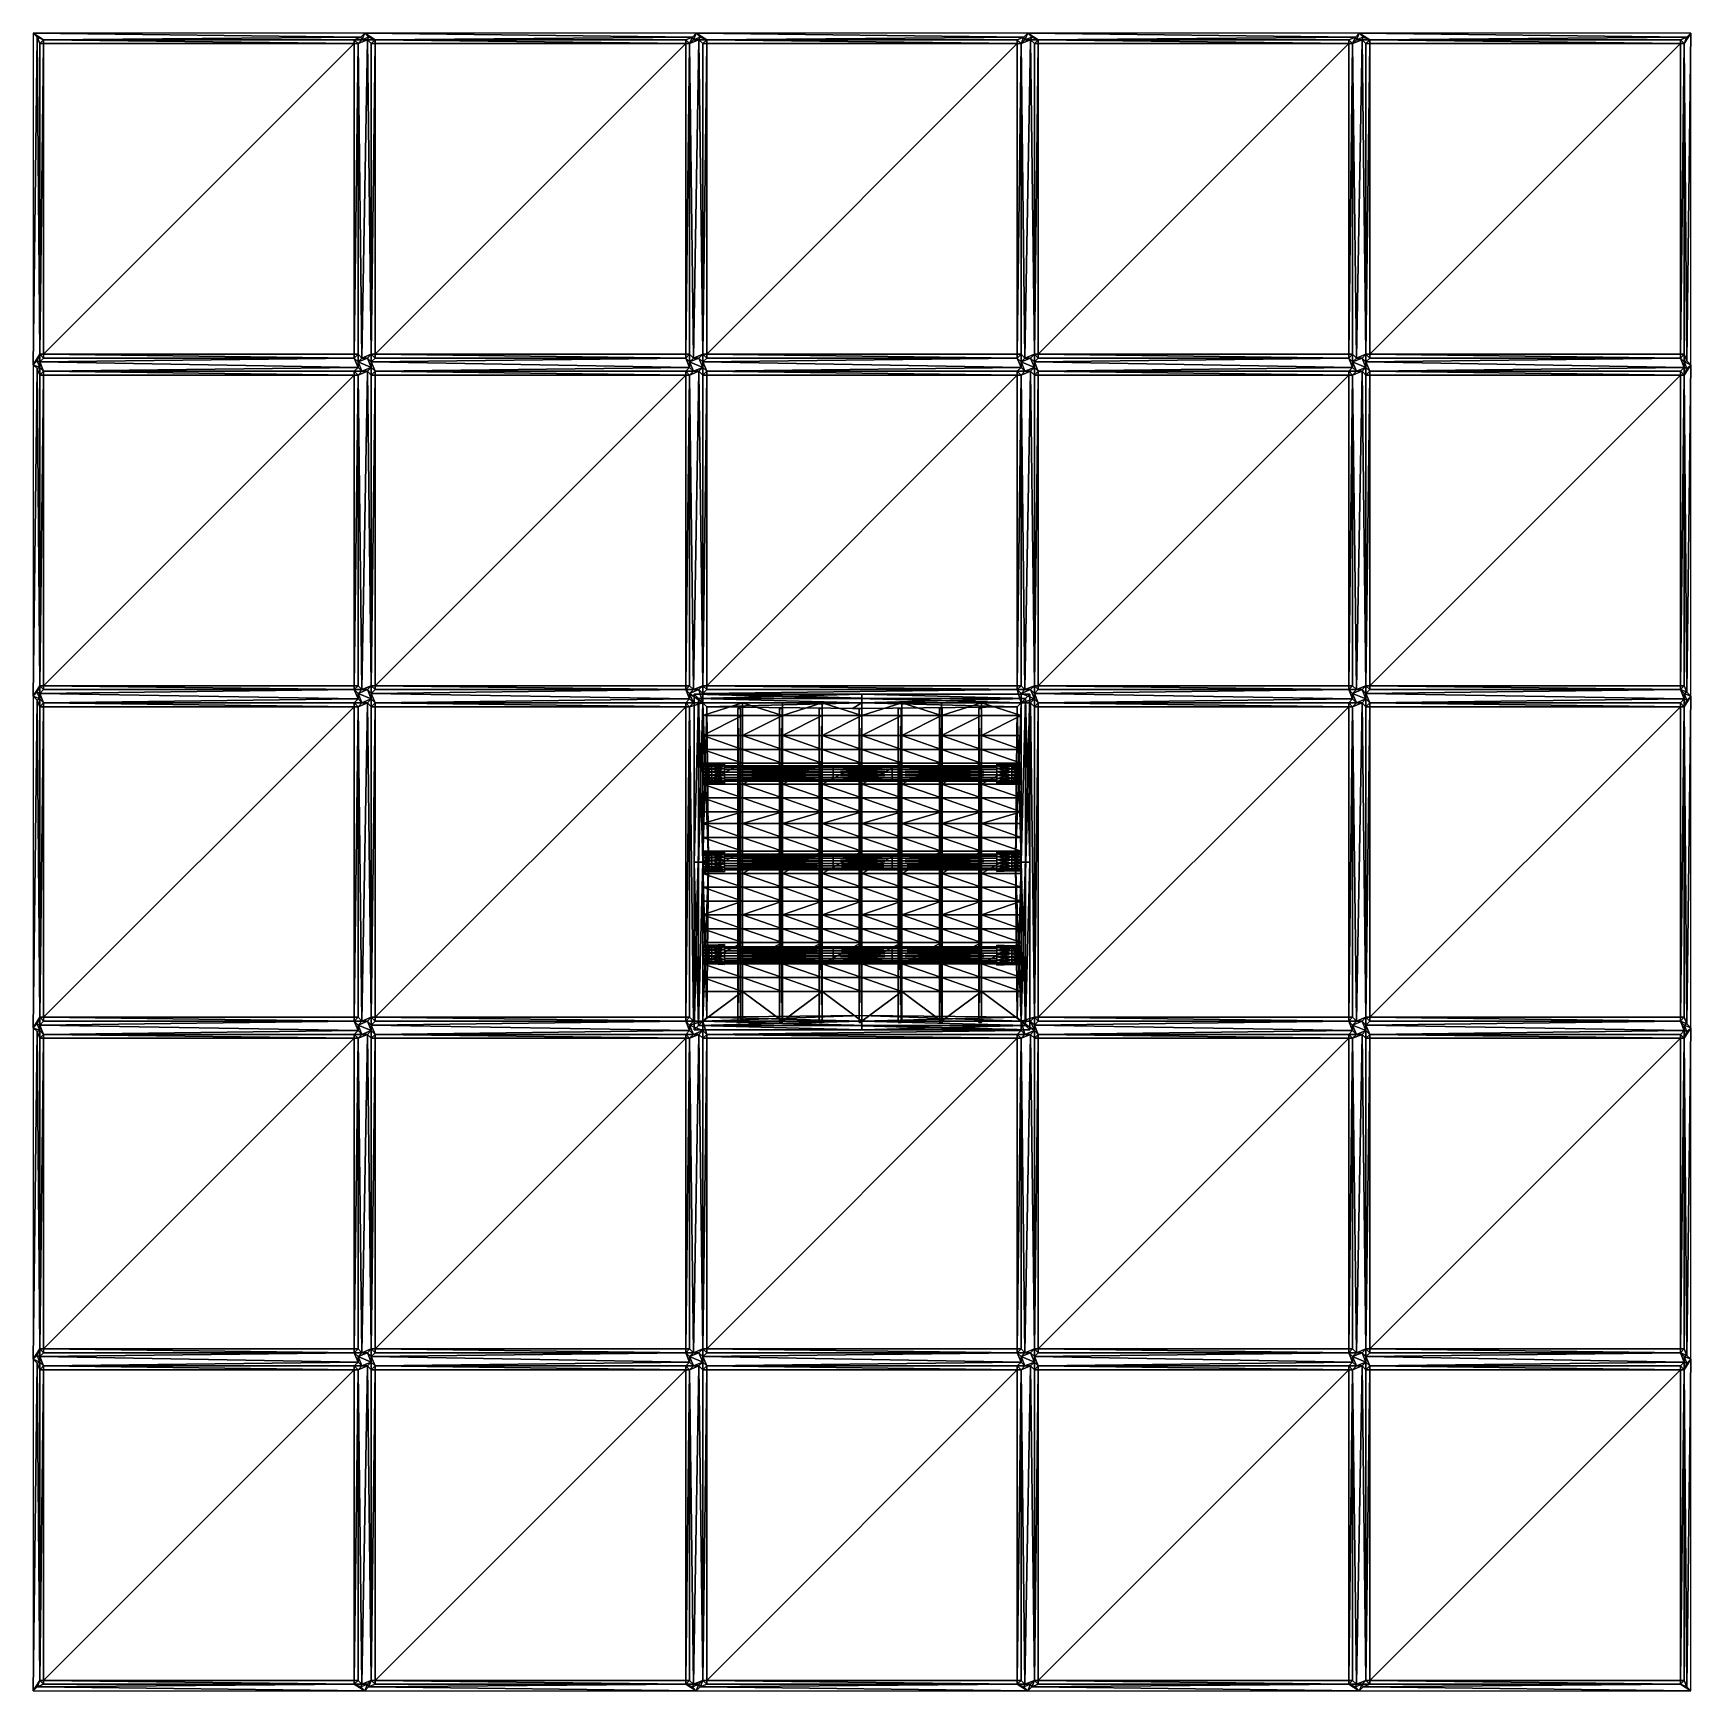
# Model space of a CAD drawing. Header units: inches. Extents: x -29.4 to 0.6, y -23 to 7.
import ezdxf

# ---------------------------------------------------------------- set-up
doc = ezdxf.new("R2010")
doc.units = ezdxf.units.IN
doc.header["$MEASUREMENT"] = 0
doc.layers.get('0').update_dxf_attribs({"color": 36, "true_color": 0x873b08})

# ---------------------------------------------------------------- blocks, each defined once
blk = doc.blocks.new('Object06')
at = {"color": 0}
mesh = blk.add_polyface(dxfattribs=at)
corners = [(0, -2.906, -0.26), (0, -2.906, -0.005), (0, 2.78, -0.26), (0, 2.78, -0.005), (-0.05, -2.906, -0.005), (-0.05, -2.906, -0.26), (-0.05, 2.78, -0.26), (-0.05, 2.78, -0.005)]
mesh.append_faces([[corners[k] for k in face] for face in [(5, 6, 7, 5), (7, 4, 5, 7), (1, 0, 5, 1), (5, 4, 1, 5), (0, 2, 6, 0), (6, 5, 0, 6), (2, 3, 7, 2), (7, 6, 2, 7), (3, 1, 4, 3), (4, 7, 3, 4)]], dxfattribs={"vtx2": -1, "vtx3": -1, "color": 0})
blk = doc.blocks.new('Cylinder01')
at = {"color": 0}
mesh = blk.add_polyface(dxfattribs=at)
corners = [(0.18, 0, 0.138), (0.169, 0.062, 0.138), (0.138, 0.116, 0.138), (0.09, 0.156, 0.138), (0.031, 0.177, 0.138), (-0.031, 0.177, 0.138), (-0.09, 0.156, 0.138), (-0.138, 0.116, 0.138), (-0.169, 0.062, 0.138), (-0.18, 0, 0.138), (-0.169, -0.062, 0.138), (-0.138, -0.116, 0.138), (-0.09, -0.156, 0.138), (-0.031, -0.177, 0.138), (0.031, -0.177, 0.138), (0.09, -0.156, 0.138), (0.138, -0.116, 0.138), (0.169, -0.062, 0.138), (0.18, 0, 1.218), (0.169, 0.062, 1.218), (0.138, 0.116, 1.218), (0.09, 0.156, 1.218), (0.031, 0.177, 1.218), (-0.031, 0.177, 1.218), (-0.09, 0.156, 1.218), (-0.138, 0.116, 1.218), (-0.169, 0.062, 1.218), (-0.18, 0, 1.218), (-0.169, -0.062, 1.218), (-0.138, -0.116, 1.218), (-0.09, -0.156, 1.218), (-0.031, -0.177, 1.218), (0.031, -0.177, 1.218), (0.09, -0.156, 1.218), (0.138, -0.116, 1.218), (0.169, -0.062, 1.218), (0.18, 0, 1.827), (0.169, 0.062, 1.827), (0.138, 0.116, 1.827), (0.09, 0.156, 1.827), (0.031, 0.177, 1.827), (-0.031, 0.177, 1.827), (-0.09, 0.156, 1.827), (-0.138, 0.116, 1.827), (-0.169, 0.062, 1.827), (-0.18, 0, 1.827), (-0.169, -0.062, 1.827), (-0.138, -0.116, 1.827), (-0.09, -0.156, 1.827), (-0.031, -0.177, 1.827), (0.031, -0.177, 1.827), (0.09, -0.156, 1.827), (0.138, -0.116, 1.827), (0.169, -0.062, 1.827), (0.18, 0, 2.947), (0.169, 0.062, 2.947), (0.138, 0.116, 2.947), (0.09, 0.156, 2.947), (0.031, 0.177, 2.947), (-0.031, 0.177, 2.947), (-0.09, 0.156, 2.947), (-0.138, 0.116, 2.947), (-0.169, 0.062, 2.947), (-0.18, 0, 2.947), (-0.169, -0.062, 2.947), (-0.138, -0.116, 2.947), (-0.09, -0.156, 2.947), (-0.031, -0.177, 2.947), (0.031, -0.177, 2.947), (0.09, -0.156, 2.947), (0.138, -0.116, 2.947), (0.169, -0.062, 2.947)]
mesh.append_faces([[corners[k] for k in face] for face in [(0, 1, 19, 0), (19, 18, 0, 19), (1, 2, 20, 1), (20, 19, 1, 20), (2, 3, 21, 2), (21, 20, 2, 21), (3, 4, 22, 3), (22, 21, 3, 22), (4, 5, 23, 4), (23, 22, 4, 23), (5, 6, 24, 5), (24, 23, 5, 24), (6, 7, 25, 6), (25, 24, 6, 25), (7, 8, 26, 7), (26, 25, 7, 26), (8, 9, 27, 8), (27, 26, 8, 27), (9, 10, 28, 9), (28, 27, 9, 28), (10, 11, 29, 10), (29, 28, 10, 29), (11, 12, 30, 11), (30, 29, 11, 30), (12, 13, 31, 12), (31, 30, 12, 31), (13, 14, 32, 13), (32, 31, 13, 32), (14, 15, 33, 14), (33, 32, 14, 33), (15, 16, 34, 15), (34, 33, 15, 34), (16, 17, 35, 16), (35, 34, 16, 35), (17, 0, 18, 17), (18, 35, 17, 18), (18, 19, 37, 18), (37, 36, 18, 37), (19, 20, 38, 19), (38, 37, 19, 38), (20, 21, 39, 20), (39, 38, 20, 39), (21, 22, 40, 21), (40, 39, 21, 40), (22, 23, 41, 22), (41, 40, 22, 41), (23, 24, 42, 23), (42, 41, 23, 42), (24, 25, 43, 24), (43, 42, 24, 43), (25, 26, 44, 25), (44, 43, 25, 44), (26, 27, 45, 26), (45, 44, 26, 45), (27, 28, 46, 27), (46, 45, 27, 46), (28, 29, 47, 28), (47, 46, 28, 47), (29, 30, 48, 29), (48, 47, 29, 48), (30, 31, 49, 30), (49, 48, 30, 49), (31, 32, 50, 31), (50, 49, 31, 50), (32, 33, 51, 32), (51, 50, 32, 51), (33, 34, 52, 33), (52, 51, 33, 52), (34, 35, 53, 34), (53, 52, 34, 53), (35, 18, 36, 35), (36, 53, 35, 36), (36, 37, 55, 36), (55, 54, 36, 55), (37, 38, 56, 37), (56, 55, 37, 56), (38, 39, 57, 38), (57, 56, 38, 57), (39, 40, 58, 39), (58, 57, 39, 58), (40, 41, 59, 40), (59, 58, 40, 59), (41, 42, 60, 41), (60, 59, 41, 60), (42, 43, 61, 42), (61, 60, 42, 61), (43, 44, 62, 43), (62, 61, 43, 62), (44, 45, 63, 44), (63, 62, 44, 63), (45, 46, 64, 45), (64, 63, 45, 64), (46, 47, 65, 46), (65, 64, 46, 65), (47, 48, 66, 47), (66, 65, 47, 66), (48, 49, 67, 48), (67, 66, 48, 67), (49, 50, 68, 49), (68, 67, 49, 68), (50, 51, 69, 50), (69, 68, 50, 69), (51, 52, 70, 51), (70, 69, 51, 70), (52, 53, 71, 52), (71, 70, 52, 71), (53, 36, 54, 53), (54, 71, 53, 54)]], dxfattribs={"vtx2": -1, "vtx3": -1, "color": 0})
blk = doc.blocks.new('Object02')
at = {"color": 0}
mesh = blk.add_polyface(dxfattribs=at)
corners = [(0.217, 0, 3.078), (0.204, 0.074, 3.078), (0.166, 0.14, 3.078), (0.109, 0.188, 3.078), (0.038, 0.214, 3.078), (-0.038, 0.214, 3.078), (-0.109, 0.188, 3.078), (-0.166, 0.14, 3.078), (-0.204, 0.074, 3.078), (-0.217, 0, 3.078), (-0.204, -0.074, 3.078), (-0.166, -0.14, 3.078), (-0.109, -0.188, 3.078), (-0.038, -0.214, 3.078), (0.038, -0.214, 3.078), (0.109, -0.188, 3.078), (0.166, -0.14, 3.078), (0.204, -0.074, 3.078), (0.23, 0, 2.947), (0.216, 0.079, 2.947), (0.176, 0.148, 2.947), (0.115, 0.199, 2.947), (0.04, 0.227, 2.947), (-0.04, 0.227, 2.947), (-0.115, 0.199, 2.947), (-0.176, 0.148, 2.947), (-0.216, 0.079, 2.947), (-0.23, 0, 2.947), (-0.216, -0.079, 2.947), (-0.176, -0.148, 2.947), (-0.115, -0.199, 2.947), (-0.04, -0.227, 2.947), (0.04, -0.227, 2.947), (0.115, -0.199, 2.947), (0.176, -0.148, 2.947), (0.216, -0.079, 2.947), (0.217, 0, 3.168), (0.204, 0.074, 3.168), (0.166, 0.14, 3.168), (0.109, 0.188, 3.168), (0.038, 0.214, 3.168), (-0.038, 0.214, 3.168), (-0.109, 0.188, 3.168), (-0.166, 0.14, 3.168), (-0.204, 0.074, 3.168), (-0.217, 0, 3.168), (-0.204, -0.074, 3.168), (-0.166, -0.14, 3.168), (-0.109, -0.188, 3.168), (-0.038, -0.214, 3.168), (0.038, -0.214, 3.168), (0.109, -0.188, 3.168), (0.166, -0.14, 3.168), (0.204, -0.074, 3.168), (0.18, 0, 2.947), (0.169, 0.062, 2.947), (0.138, 0.116, 2.947), (0.09, 0.156, 2.947), (0.031, 0.177, 2.947), (-0.031, 0.177, 2.947), (-0.09, 0.156, 2.947), (-0.138, 0.116, 2.947), (-0.169, 0.062, 2.947), (-0.18, 0, 2.947), (-0.169, -0.062, 2.947), (-0.138, -0.116, 2.947), (-0.09, -0.156, 2.947), (-0.031, -0.177, 2.947), (0.031, -0.177, 2.947), (0.09, -0.156, 2.947), (0.138, -0.116, 2.947), (0.169, -0.062, 2.947)]
mesh.append_faces([[corners[k] for k in face] for face in [(39, 41, 43, 39), (43, 45, 47, 43), (47, 49, 51, 47), (43, 47, 51, 43), (39, 43, 51, 39), (39, 51, 53, 39), (37, 39, 53, 37)]], dxfattribs={"vtx0": -1, "vtx1": -1, "vtx2": -1, "vtx3": -1, "color": 0})
mesh.append_faces([[corners[k] for k in face] for face in [(36, 37, 53, 36)]], dxfattribs={"vtx1": -1, "vtx3": -1, "color": 0})
mesh.append_faces([[corners[k] for k in face] for face in [(18, 19, 1, 18), (1, 0, 18, 1), (19, 20, 2, 19), (2, 1, 19, 2), (20, 21, 3, 20), (3, 2, 20, 3), (21, 22, 4, 21), (4, 3, 21, 4), (22, 23, 5, 22), (5, 4, 22, 5), (23, 24, 6, 23), (6, 5, 23, 6), (24, 25, 7, 24), (7, 6, 24, 7), (25, 26, 8, 25), (8, 7, 25, 8), (26, 27, 9, 26), (9, 8, 26, 9), (27, 28, 10, 27), (10, 9, 27, 10), (28, 29, 11, 28), (11, 10, 28, 11), (29, 30, 12, 29), (12, 11, 29, 12), (30, 31, 13, 30), (13, 12, 30, 13), (31, 32, 14, 31), (14, 13, 31, 14), (32, 33, 15, 32), (15, 14, 32, 15), (33, 34, 16, 33), (16, 15, 33, 16), (34, 35, 17, 34), (17, 16, 34, 17), (35, 18, 0, 35), (0, 17, 35, 0), (37, 38, 39, 37), (39, 40, 41, 39), (41, 42, 43, 41), (43, 44, 45, 43), (45, 46, 47, 45), (47, 48, 49, 47), (49, 50, 51, 49), (51, 52, 53, 51), (54, 55, 19, 54), (19, 18, 54, 19), (55, 56, 20, 55), (20, 19, 55, 20), (56, 57, 21, 56), (21, 20, 56, 21), (57, 58, 22, 57), (22, 21, 57, 22), (58, 59, 23, 58), (23, 22, 58, 23), (59, 60, 24, 59), (24, 23, 59, 24), (60, 61, 25, 60), (25, 24, 60, 25), (61, 62, 26, 61), (26, 25, 61, 26), (62, 63, 27, 62), (27, 26, 62, 27), (63, 64, 28, 63), (28, 27, 63, 28), (64, 65, 29, 64), (29, 28, 64, 29), (65, 66, 30, 65), (30, 29, 65, 30), (66, 67, 31, 66), (31, 30, 66, 31), (67, 68, 32, 67), (32, 31, 67, 32), (68, 69, 33, 68), (33, 32, 68, 33), (69, 70, 34, 69), (34, 33, 69, 34), (70, 71, 35, 70), (35, 34, 70, 35), (71, 54, 18, 71), (18, 35, 71, 18), (0, 1, 37, 0), (37, 36, 0, 37), (1, 2, 38, 1), (38, 37, 1, 38), (2, 3, 39, 2), (39, 38, 2, 39), (3, 4, 40, 3), (40, 39, 3, 40), (4, 5, 41, 4), (41, 40, 4, 41), (5, 6, 42, 5), (42, 41, 5, 42), (6, 7, 43, 6), (43, 42, 6, 43), (7, 8, 44, 7), (44, 43, 7, 44), (8, 9, 45, 8), (45, 44, 8, 45), (9, 10, 46, 9), (46, 45, 9, 46), (10, 11, 47, 10), (47, 46, 10, 47), (11, 12, 48, 11), (48, 47, 11, 48), (12, 13, 49, 12), (49, 48, 12, 49), (13, 14, 50, 13), (50, 49, 13, 50), (14, 15, 51, 14), (51, 50, 14, 51), (15, 16, 52, 15), (52, 51, 15, 52), (16, 17, 53, 16), (53, 52, 16, 53), (17, 0, 36, 17), (36, 53, 17, 36)]], dxfattribs={"vtx2": -1, "vtx3": -1, "color": 0})
blk = doc.blocks.new('Object15')
at = {"color": 0}
mesh = blk.add_polyface(dxfattribs=at)
corners = [(0.217, 0, -0.017), (0.204, 0.074, -0.017), (0.166, 0.14, -0.017), (0.109, 0.188, -0.017), (0.038, 0.214, -0.017), (-0.038, 0.214, -0.017), (-0.109, 0.188, -0.017), (-0.166, 0.14, -0.017), (-0.204, 0.074, -0.017), (-0.217, 0, -0.017), (-0.204, -0.074, -0.017), (-0.166, -0.14, -0.017), (-0.109, -0.188, -0.017), (-0.038, -0.214, -0.017), (0.038, -0.214, -0.017), (0.109, -0.188, -0.017), (0.166, -0.14, -0.017), (0.204, -0.074, -0.017), (0.216, 0.079, 0.138), (0.23, 0, 0.138), (0.216, -0.079, 0.138), (0.176, -0.148, 0.138), (0.115, -0.199, 0.138), (0.04, -0.227, 0.138), (-0.04, -0.227, 0.138), (-0.115, -0.199, 0.138), (-0.176, -0.148, 0.138), (-0.216, -0.079, 0.138), (-0.23, 0, 0.138), (-0.216, 0.079, 0.138), (-0.176, 0.148, 0.138), (-0.115, 0.199, 0.138), (-0.04, 0.227, 0.138), (0.04, 0.227, 0.138), (0.115, 0.199, 0.138), (0.176, 0.148, 0.138), (0.204, 0.074, -0.107), (0.217, 0, -0.107), (0.204, -0.074, -0.107), (0.166, -0.14, -0.107), (0.109, -0.188, -0.107), (0.038, -0.214, -0.107), (-0.038, -0.214, -0.107), (-0.109, -0.188, -0.107), (-0.166, -0.14, -0.107), (-0.204, -0.074, -0.107), (-0.217, 0, -0.107), (-0.204, 0.074, -0.107), (-0.166, 0.14, -0.107), (-0.109, 0.188, -0.107), (-0.038, 0.214, -0.107), (0.038, 0.214, -0.107), (0.109, 0.188, -0.107), (0.166, 0.14, -0.107), (0.18, 0, 0.138), (0.169, 0.062, 0.138), (0.138, 0.116, 0.138), (0.09, 0.156, 0.138), (0.031, 0.177, 0.138), (-0.031, 0.177, 0.138), (-0.09, 0.156, 0.138), (-0.138, 0.116, 0.138), (-0.169, 0.062, 0.138), (-0.18, 0, 0.138), (-0.169, -0.062, 0.138), (-0.138, -0.116, 0.138), (-0.09, -0.156, 0.138), (-0.031, -0.177, 0.138), (0.031, -0.177, 0.138), (0.09, -0.156, 0.138), (0.138, -0.116, 0.138), (0.169, -0.062, 0.138)]
mesh.append_faces([[corners[k] for k in face] for face in [(41, 43, 45, 41), (45, 47, 49, 45), (49, 51, 53, 49), (45, 49, 53, 45), (41, 45, 53, 41), (41, 53, 37, 41), (39, 41, 37, 39)]], dxfattribs={"vtx0": -1, "vtx1": -1, "vtx2": -1, "vtx3": -1, "color": 0})
mesh.append_faces([[corners[k] for k in face] for face in [(38, 39, 37, 38)]], dxfattribs={"vtx1": -1, "vtx3": -1, "color": 0})
mesh.append_faces([[corners[k] for k in face] for face in [(0, 1, 18, 0), (18, 19, 0, 18), (1, 2, 35, 1), (35, 18, 1, 35), (2, 3, 34, 2), (34, 35, 2, 34), (3, 4, 33, 3), (33, 34, 3, 33), (4, 5, 32, 4), (32, 33, 4, 32), (5, 6, 31, 5), (31, 32, 5, 31), (6, 7, 30, 6), (30, 31, 6, 30), (7, 8, 29, 7), (29, 30, 7, 29), (8, 9, 28, 8), (28, 29, 8, 28), (9, 10, 27, 9), (27, 28, 9, 27), (10, 11, 26, 10), (26, 27, 10, 26), (11, 12, 25, 11), (25, 26, 11, 25), (12, 13, 24, 12), (24, 25, 12, 24), (13, 14, 23, 13), (23, 24, 13, 23), (14, 15, 22, 14), (22, 23, 14, 22), (15, 16, 21, 15), (21, 22, 15, 21), (16, 17, 20, 16), (20, 21, 16, 20), (17, 0, 19, 17), (19, 20, 17, 19), (39, 40, 41, 39), (41, 42, 43, 41), (43, 44, 45, 43), (45, 46, 47, 45), (47, 48, 49, 47), (49, 50, 51, 49), (51, 52, 53, 51), (53, 36, 37, 53), (55, 54, 19, 55), (19, 18, 55, 19), (54, 71, 20, 54), (20, 19, 54, 20), (71, 70, 21, 71), (21, 20, 71, 21), (70, 69, 22, 70), (22, 21, 70, 22), (69, 68, 23, 69), (23, 22, 69, 23), (68, 67, 24, 68), (24, 23, 68, 24), (67, 66, 25, 67), (25, 24, 67, 25), (66, 65, 26, 66), (26, 25, 66, 26), (65, 64, 27, 65), (27, 26, 65, 27), (64, 63, 28, 64), (28, 27, 64, 28), (63, 62, 29, 63), (29, 28, 63, 29), (62, 61, 30, 62), (30, 29, 62, 30), (61, 60, 31, 61), (31, 30, 61, 31), (60, 59, 32, 60), (32, 31, 60, 32), (59, 58, 33, 59), (33, 32, 59, 33), (58, 57, 34, 58), (34, 33, 58, 34), (57, 56, 35, 57), (35, 34, 57, 35), (56, 55, 18, 56), (18, 35, 56, 18), (1, 0, 37, 1), (37, 36, 1, 37), (0, 17, 38, 0), (38, 37, 0, 38), (17, 16, 39, 17), (39, 38, 17, 39), (16, 15, 40, 16), (40, 39, 16, 40), (15, 14, 41, 15), (41, 40, 15, 41), (14, 13, 42, 14), (42, 41, 14, 42), (13, 12, 43, 13), (43, 42, 13, 43), (12, 11, 44, 12), (44, 43, 12, 44), (11, 10, 45, 11), (45, 44, 11, 45), (10, 9, 46, 10), (46, 45, 10, 46), (9, 8, 47, 9), (47, 46, 9, 47), (8, 7, 48, 8), (48, 47, 8, 48), (7, 6, 49, 7), (49, 48, 7, 49), (6, 5, 50, 6), (50, 49, 6, 50), (5, 4, 51, 5), (51, 50, 5, 51), (4, 3, 52, 4), (52, 51, 4, 52), (3, 2, 53, 3), (53, 52, 3, 53), (2, 1, 36, 2), (36, 53, 2, 36)]], dxfattribs={"vtx2": -1, "vtx3": -1, "color": 0})

msp = doc.modelspace()

# ---------------------------------------------------------------- block references
at = {"zscale": 0.574203908443451}
for p in [(-16.561, -7.968, -0.278), (-15.808, -7.968, -0.278), (-15.087, -7.968, -0.278), (-14.365, -7.968, -0.278), (-13.659, -7.968, -0.278), (-12.915, -7.968, -0.278), (-12.2, -7.968, -0.278)]:
    msp.add_blockref('Object06', p, dxfattribs=at)
at = {"extrusion": (-1, 2.08616e-07, 0), "xscale": 0.7808992266654969, "yscale": 0.7808992266654969, "zscale": 1.753385782241821}
for name, p in [('Object02', (6.366, -0.057, 11.685)), ('Object15', (6.366, -0.057, 11.685)), ('Cylinder01', (6.366, -0.057, 11.685)), ('Object02', (7.969, -0.057, 11.685)), ('Object15', (7.959, -0.057, 11.685)), ('Cylinder01', (7.969, -0.057, 11.685)), ('Object02', (9.643, -0.057, 11.685)), ('Object15', (9.655, -0.057, 11.685)), ('Cylinder01', (9.643, -0.057, 11.685))]:
    msp.add_blockref(name, p, dxfattribs=at)

# ---------------------------------------------------------------- meshes
mesh = msp.add_polyface()
corners = [(-29.175, 1.222, -0.3), (-23.555, 1.222, -0.3), (-23.555, 6.842, -0.3), (-29.175, 6.842, -0.3), (-23.415, 6.912), (-23.315, 6.912), (-23.294, 6.962), (-23.365, 7.032), (-23.435, 6.962), (-29.294, 6.962), (-29.365, 7.032), (-29.365, 1.032), (-29.245, 1.222), (-29.245, 6.842), (-29.175, 6.912), (-23.555, 6.912), (-23.245, 1.222), (-23.245, 6.842), (-23.415, 1.152), (-23.485, 6.842), (-23.485, 1.222), (-23.175, 6.912), (-29.245, 1.222, -0.23), (-29.245, 6.842, -0.23), (-23.485, 6.842, -0.23), (-23.485, 1.222, -0.23), (-29.175, 6.912, -0.23), (-23.555, 6.912, -0.23), (-23.245, 1.222, -0.23), (-23.245, 6.842, -0.23)]
mesh.append_faces([[corners[k] for k in face] for face in [(9, 11, 12, 9), (8, 10, 14, 8), (18, 16, 5, 18), (18, 5, 19, 18)]], dxfattribs={"vtx0": -1, "vtx1": -1, "vtx2": -1, "vtx3": -1})
mesh.append_faces([[corners[k] for k in face] for face in [(4, 6, 7, 4)]], dxfattribs={"vtx0": -1, "vtx2": -1, "vtx3": -1})
mesh.append_faces([[corners[k] for k in face] for face in [(8, 4, 7, 8), (13, 9, 12, 13), (15, 8, 14, 15), (20, 18, 19, 20)]], dxfattribs={"vtx1": -1, "vtx3": -1})
mesh.append_faces([[corners[k] for k in face] for face in [(0, 1, 2, 0), (2, 3, 0, 2), (4, 5, 6, 4), (9, 10, 11, 9), (8, 7, 10, 8), (10, 9, 14, 10), (16, 17, 5, 16), (5, 4, 19, 5), (7, 6, 21, 7), (13, 12, 22, 13), (22, 23, 13, 22), (20, 19, 24, 20), (24, 25, 20, 24), (15, 14, 26, 15), (26, 27, 15, 26), (17, 16, 28, 17), (28, 29, 17, 28), (15, 19, 4, 15), (4, 8, 15, 4), (5, 17, 21, 5), (21, 6, 5, 21), (3, 23, 22, 3), (22, 0, 3, 22), (1, 25, 24, 1), (24, 2, 1, 24), (2, 27, 26, 2), (26, 3, 2, 26), (14, 13, 23, 14), (23, 26, 14, 23), (19, 15, 27, 19), (27, 24, 19, 27)]], dxfattribs={"vtx2": -1, "vtx3": -1})
mesh.append_faces([[corners[k] for k in face] for face in [(14, 9, 13, 14), (23, 3, 26, 23), (27, 2, 24, 27)]], dxfattribs={"vtx3": -1})
mesh = msp.add_polyface()
corners = [(-23.175, 1.222, -0.3), (-17.555, 1.222, -0.3), (-17.555, 6.842, -0.3), (-23.175, 6.842, -0.3), (-17.485, 0.982), (-17.485, 1.082), (-17.555, 1.152), (-23.175, 1.152), (-23.245, 1.082), (-23.175, 0.912), (-17.555, 0.912), (-17.435, 6.962), (-17.365, 7.032), (-23.365, 7.032), (-23.175, 6.912), (-17.555, 6.912), (-23.175, 0.912, -0.23), (-17.555, 0.912, -0.23), (-23.175, 6.912, -0.23), (-17.555, 6.912, -0.23), (-17.555, 1.152, -0.23), (-23.175, 1.152, -0.23), (-17.485, 1.222), (-17.485, 6.842), (-17.485, 6.842, -0.23), (-17.485, 1.222, -0.23), (-23.245, 1.222), (-17.485, 0.842), (-17.415, 0.912), (-23.245, 6.842, -0.23), (-23.245, 1.222, -0.23), (-23.245, 6.842)]
mesh.append_faces([[corners[k] for k in face] for face in [(4, 6, 8, 4), (4, 8, 9, 4), (11, 13, 14, 11)]], dxfattribs={"vtx0": -1, "vtx1": -1, "vtx2": -1, "vtx3": -1})
mesh.append_faces([[corners[k] for k in face] for face in [(10, 4, 9, 10), (15, 11, 14, 15)]], dxfattribs={"vtx1": -1, "vtx3": -1})
mesh.append_faces([[corners[k] for k in face] for face in [(0, 1, 2, 0), (2, 3, 0, 2), (4, 5, 6, 4), (6, 7, 8, 6), (11, 12, 13, 11), (10, 9, 16, 10), (16, 17, 10, 16), (15, 14, 18, 15), (18, 19, 15, 18), (7, 6, 20, 7), (20, 21, 7, 20), (22, 23, 24, 22), (24, 25, 22, 24), (11, 15, 23, 11), (8, 7, 26, 8), (22, 6, 5, 22), (10, 27, 28, 10), (28, 4, 10, 28), (2, 19, 18, 2), (18, 3, 2, 18), (3, 29, 30, 3), (30, 0, 3, 30), (0, 21, 20, 0), (20, 1, 0, 20), (1, 25, 24, 1), (24, 2, 1, 24), (23, 15, 19, 23), (19, 24, 23, 19), (14, 31, 29, 14), (29, 18, 14, 29), (26, 7, 21, 26), (21, 30, 26, 21), (6, 22, 25, 6), (25, 20, 6, 25)]], dxfattribs={"vtx2": -1, "vtx3": -1})
mesh.append_faces([[corners[k] for k in face] for face in [(19, 2, 24, 19), (29, 3, 18, 29), (21, 0, 30, 21), (25, 1, 20, 25)]], dxfattribs={"vtx3": -1})
mesh = msp.add_polyface()
corners = [(-17.175, 1.222, -0.3), (-11.555, 1.222, -0.3), (-11.555, 6.842, -0.3), (-17.175, 6.842, -0.3), (-17.245, 0.982), (-17.245, 1.082), (-17.315, 1.152), (-17.415, 1.152), (-17.485, 1.082), (-17.485, 0.982), (-17.415, 0.912), (-17.315, 0.912), (-17.415, 6.912), (-17.315, 6.912), (-17.294, 6.962), (-17.365, 7.032), (-17.435, 6.962), (-17.485, 0.842), (-11.555, 1.152), (-17.175, 1.152), (-17.175, 0.912), (-17.245, 1.222), (-17.245, 6.842), (-17.485, 6.842), (-17.485, 1.222), (-17.175, 6.912), (-17.245, 1.222, -0.23), (-17.245, 6.842, -0.23), (-17.245, 0.842), (-17.175, 6.912, -0.23), (-17.175, 1.152, -0.23), (-17.245, 0.842, -0.23), (-17.175, 0.912, -0.23), (-11.555, 1.152, -0.23)]
mesh.append_faces([[corners[k] for k in face] for face in [(4, 6, 8, 4), (4, 8, 10, 4), (7, 21, 13, 7), (7, 13, 23, 7)]], dxfattribs={"vtx0": -1, "vtx1": -1, "vtx2": -1, "vtx3": -1})
mesh.append_faces([[corners[k] for k in face] for face in [(12, 14, 15, 12)]], dxfattribs={"vtx0": -1, "vtx2": -1, "vtx3": -1})
mesh.append_faces([[corners[k] for k in face] for face in [(11, 4, 10, 11), (16, 12, 15, 16), (24, 7, 23, 24)]], dxfattribs={"vtx1": -1, "vtx3": -1})
mesh.append_faces([[corners[k] for k in face] for face in [(0, 1, 2, 0), (2, 3, 0, 2), (4, 5, 6, 4), (6, 7, 8, 6), (8, 9, 10, 8), (12, 13, 14, 12), (11, 10, 17, 11), (18, 19, 5, 18), (5, 4, 20, 5), (7, 6, 21, 7), (21, 22, 13, 21), (13, 12, 23, 13), (15, 14, 25, 15), (22, 21, 26, 22), (26, 27, 22, 26), (28, 20, 4, 28), (4, 11, 28, 4), (23, 12, 16, 23), (5, 19, 21, 5), (21, 6, 5, 21), (8, 7, 24, 8), (13, 22, 25, 13), (25, 14, 13, 25), (20, 28, 31, 20), (31, 32, 20, 31), (29, 3, 2, 29), (3, 27, 26, 3), (26, 0, 3, 26), (0, 30, 33, 0), (25, 22, 27, 25), (27, 29, 25, 27), (21, 19, 30, 21), (30, 26, 21, 30)]], dxfattribs={"vtx2": -1, "vtx3": -1})
mesh.append_faces([[corners[k] for k in face] for face in [(27, 3, 29, 27), (30, 0, 26, 30)]], dxfattribs={"vtx3": -1})
mesh = msp.add_polyface()
corners = [(-11.315, 1.152), (-11.415, 1.152), (-11.485, 1.082), (-11.485, 0.982), (-11.415, 0.912), (-11.245, 0.982), (-11.315, 0.912), (-11.415, 6.912), (-11.315, 6.912), (-11.294, 6.962), (-11.365, 7.032), (-11.435, 6.962), (-11.555, 1.152), (-17.245, 1.082), (-17.175, 0.912), (-11.555, 0.912), (-17.365, 7.032), (-17.175, 6.912), (-11.555, 6.912), (-11.245, 1.222), (-11.485, 6.842), (-11.485, 1.222), (-17.175, 0.912, -0.23), (-11.555, 0.912, -0.23), (-17.175, 6.912, -0.23), (-11.555, 6.912, -0.23), (-17.175, 1.152), (-11.555, 1.152, -0.23), (-17.175, 1.152, -0.23), (-11.485, 6.842, -0.23), (-11.485, 1.222, -0.23), (-11.555, 6.842, -0.3), (-11.555, 1.222, -0.3), (-17.175, 1.222, -0.3)]
mesh.append_faces([[corners[k] for k in face] for face in [(5, 2, 4, 5), (3, 12, 13, 3), (3, 13, 14, 3), (11, 16, 17, 11), (1, 19, 8, 1), (1, 8, 20, 1)]], dxfattribs={"vtx0": -1, "vtx1": -1, "vtx2": -1, "vtx3": -1})
mesh.append_faces([[corners[k] for k in face] for face in [(7, 9, 10, 7)]], dxfattribs={"vtx0": -1, "vtx2": -1, "vtx3": -1})
mesh.append_faces([[corners[k] for k in face] for face in [(6, 5, 4, 6), (11, 7, 10, 11), (15, 3, 14, 15), (18, 11, 17, 18), (21, 1, 20, 21)]], dxfattribs={"vtx1": -1, "vtx3": -1})
mesh.append_faces([[corners[k] for k in face] for face in [(0, 1, 2, 0), (2, 3, 4, 2), (7, 8, 9, 7), (3, 2, 12, 3), (11, 10, 16, 11), (1, 0, 19, 1), (8, 7, 20, 8), (15, 14, 22, 15), (22, 23, 15, 22), (18, 17, 24, 18), (24, 25, 18, 24), (26, 12, 27, 26), (27, 28, 26, 27), (21, 20, 29, 21), (29, 30, 21, 29), (20, 7, 11, 20), (11, 18, 20, 11), (21, 12, 2, 21), (2, 1, 21, 2), (4, 3, 15, 4), (31, 25, 24, 31), (27, 32, 33, 27), (32, 30, 29, 32), (29, 31, 32, 29), (20, 18, 25, 20), (25, 29, 20, 25), (12, 21, 30, 12), (30, 27, 12, 30)]], dxfattribs={"vtx2": -1, "vtx3": -1})
mesh.append_faces([[corners[k] for k in face] for face in [(25, 31, 29, 25), (30, 32, 27, 30)]], dxfattribs={"vtx3": -1})
mesh = msp.add_polyface()
corners = [(-11.175, 1.222, -0.3), (-5.555, 1.222, -0.3), (-5.555, 6.842, -0.3), (-11.175, 6.842, -0.3), (-11.245, 0.982), (-11.245, 1.082), (-11.315, 1.152), (-11.485, 1.082), (-5.555, 1.152), (-11.175, 1.152), (-5.485, 0.982), (-11.175, 0.912), (-5.555, 0.912), (-11.245, 1.222), (-11.245, 6.842), (-11.315, 6.912), (-5.435, 6.962), (-5.365, 7.032), (-11.365, 7.032), (-11.294, 6.962), (-11.175, 6.912), (-5.555, 6.912), (-11.175, 0.912, -0.23), (-5.555, 0.912, -0.23), (-11.175, 6.912, -0.23), (-5.555, 6.912, -0.23), (-11.245, 1.222, -0.23), (-11.245, 6.842, -0.23), (-5.555, 1.152, -0.23), (-11.175, 1.152, -0.23), (-11.315, 0.912), (-11.245, 0.842), (-5.485, 6.842, -0.23), (-5.485, 1.222, -0.23)]
mesh.append_faces([[corners[k] for k in face] for face in [(4, 6, 7, 4), (10, 8, 5, 10), (10, 5, 11, 10), (16, 18, 20, 16)]], dxfattribs={"vtx0": -1, "vtx1": -1, "vtx2": -1, "vtx3": -1})
mesh.append_faces([[corners[k] for k in face] for face in [(12, 10, 11, 12), (21, 16, 20, 21)]], dxfattribs={"vtx1": -1, "vtx3": -1})
mesh.append_faces([[corners[k] for k in face] for face in [(0, 1, 2, 0), (2, 3, 0, 2), (4, 5, 6, 4), (8, 9, 5, 8), (5, 4, 11, 5), (13, 14, 15, 13), (16, 17, 18, 16), (18, 19, 20, 18), (12, 11, 22, 12), (22, 23, 12, 22), (21, 20, 24, 21), (24, 25, 21, 24), (14, 13, 26, 14), (26, 27, 14, 26), (9, 8, 28, 9), (28, 29, 9, 28), (4, 30, 31, 4), (5, 9, 13, 5), (13, 6, 5, 13), (15, 14, 20, 15), (20, 19, 15, 20), (2, 25, 24, 2), (24, 3, 2, 24), (3, 27, 26, 3), (26, 0, 3, 26), (0, 29, 28, 0), (28, 1, 0, 28), (1, 33, 32, 1), (32, 2, 1, 32), (20, 14, 27, 20), (27, 24, 20, 27), (13, 9, 29, 13), (29, 26, 13, 29)]], dxfattribs={"vtx2": -1, "vtx3": -1})
mesh.append_faces([[corners[k] for k in face] for face in [(25, 2, 32, 25), (27, 3, 24, 27), (29, 0, 26, 29), (33, 1, 28, 33)]], dxfattribs={"vtx3": -1})
mesh = msp.add_polyface()
corners = [(-5.245, 0.982), (-5.245, 1.082), (-5.315, 1.152), (-5.415, 1.152), (-5.485, 1.082), (-5.485, 0.982), (-5.415, 0.912), (-5.315, 0.912), (-5.415, 6.912), (-5.315, 6.912), (-5.294, 6.962), (-5.365, 7.032), (-5.435, 6.962), (-5.555, 1.152), (-5.175, 0.912), (-5.245, 1.222), (-5.245, 6.842), (-5.485, 6.842), (-5.485, 1.222), (-5.175, 6.912), (-5.485, 6.842, -0.23), (-5.485, 1.222, -0.23), (-5.245, 1.222, -0.23), (-5.245, 6.842, -0.23), (-5.245, 0.842), (-5.555, 6.912), (-5.175, 1.152), (-5.555, 0.912), (-5.175, 6.842, -0.3), (-5.175, 6.912, -0.23), (-5.555, 6.912, -0.23), (-5.555, 1.152, -0.23), (-5.175, 1.222, -0.3), (-5.175, 1.152, -0.23)]
mesh.append_faces([[corners[k] for k in face] for face in [(0, 2, 4, 0), (0, 4, 6, 0), (3, 15, 9, 3), (3, 9, 17, 3)]], dxfattribs={"vtx0": -1, "vtx1": -1, "vtx2": -1, "vtx3": -1})
mesh.append_faces([[corners[k] for k in face] for face in [(8, 10, 11, 8)]], dxfattribs={"vtx0": -1, "vtx2": -1, "vtx3": -1})
mesh.append_faces([[corners[k] for k in face] for face in [(7, 0, 6, 7), (12, 8, 11, 12), (18, 3, 17, 18)]], dxfattribs={"vtx1": -1, "vtx3": -1})
mesh.append_faces([[corners[k] for k in face] for face in [(0, 1, 2, 0), (2, 3, 4, 2), (4, 5, 6, 4), (8, 9, 10, 8), (5, 4, 13, 5), (1, 0, 14, 1), (3, 2, 15, 3), (15, 16, 9, 15), (9, 8, 17, 9), (11, 10, 19, 11), (18, 17, 20, 18), (20, 21, 18, 20), (16, 15, 22, 16), (22, 23, 16, 22), (0, 7, 24, 0), (17, 8, 12, 17), (12, 25, 17, 12), (1, 26, 15, 1), (15, 2, 1, 15), (18, 13, 4, 18), (4, 3, 18, 4), (6, 5, 27, 6), (9, 16, 19, 9), (19, 10, 9, 19), (17, 25, 30, 17), (30, 20, 17, 30), (13, 18, 21, 13), (21, 31, 13, 21), (28, 23, 22, 28), (22, 32, 28, 22), (19, 16, 23, 19), (23, 29, 19, 23), (15, 26, 33, 15), (33, 22, 15, 33)]], dxfattribs={"vtx2": -1, "vtx3": -1})
mesh.append_faces([[corners[k] for k in face] for face in [(23, 28, 29, 23)]], dxfattribs={"vtx3": -1})
mesh = msp.add_polyface()
corners = [(-5.175, 1.222, -0.3), (0.445, 1.222, -0.3), (0.445, 6.842, -0.3), (-5.175, 6.842, -0.3), (0.515, 1.082), (0.515, 0.982), (0.565, 0.962), (0.635, 1.032), (0.565, 1.103), (0.445, 1.152), (-5.175, 1.152), (-5.245, 1.082), (-5.175, 0.912), (0.445, 0.912), (0.515, 0.842), (0.565, 6.962), (0.635, 7.032), (-5.365, 7.032), (-5.175, 6.912), (0.445, 6.912), (0.515, 6.842), (0.515, 1.222), (-5.175, 0.912, -0.23), (0.445, 0.912, -0.23), (-5.175, 6.912, -0.23), (0.445, 6.912, -0.23), (0.445, 1.152, -0.23), (-5.175, 1.152, -0.23), (0.515, 6.842, -0.23), (0.515, 1.222, -0.23), (-5.245, 1.222, -0.23)]
mesh.append_faces([[corners[k] for k in face] for face in [(5, 9, 11, 5), (5, 11, 12, 5), (15, 17, 18, 15), (8, 16, 20, 8)]], dxfattribs={"vtx0": -1, "vtx1": -1, "vtx2": -1, "vtx3": -1})
mesh.append_faces([[corners[k] for k in face] for face in [(4, 6, 7, 4)]], dxfattribs={"vtx0": -1, "vtx2": -1, "vtx3": -1})
mesh.append_faces([[corners[k] for k in face] for face in [(8, 4, 7, 8), (13, 5, 12, 13), (19, 15, 18, 19), (21, 8, 20, 21)]], dxfattribs={"vtx1": -1, "vtx3": -1})
mesh.append_faces([[corners[k] for k in face] for face in [(0, 1, 2, 0), (2, 3, 0, 2), (4, 5, 6, 4), (5, 4, 9, 5), (9, 10, 11, 9), (7, 6, 14, 7), (15, 16, 17, 15), (8, 7, 16, 8), (16, 15, 20, 16), (13, 12, 22, 13), (22, 23, 13, 22), (19, 18, 24, 19), (24, 25, 19, 24), (10, 9, 26, 10), (26, 27, 10, 26), (21, 20, 28, 21), (28, 29, 21, 28), (21, 9, 4, 21), (4, 8, 21, 4), (5, 13, 14, 5), (2, 25, 24, 2), (24, 3, 2, 24), (0, 27, 26, 0), (26, 1, 0, 26), (1, 29, 28, 1), (28, 2, 1, 28), (20, 19, 25, 20), (25, 28, 20, 25), (9, 21, 29, 9), (29, 26, 9, 29)]], dxfattribs={"vtx2": -1, "vtx3": -1})
mesh.append_faces([[corners[k] for k in face] for face in [(20, 15, 19, 20), (25, 2, 28, 25), (27, 0, 30, 27), (29, 1, 26, 29)]], dxfattribs={"vtx3": -1})
mesh = msp.add_polyface()
corners = [(-29.245, 0.982), (-29.245, 1.082), (-29.294, 1.103), (-29.365, 1.032), (-29.294, 0.962), (-23.245, 0.982), (-23.245, 1.082), (-23.315, 1.152), (-23.415, 1.152), (-23.485, 1.082), (-23.485, 0.982), (-23.415, 0.912), (-23.315, 0.912), (-23.555, 1.152), (-29.175, 1.152), (-29.175, 0.912), (-23.555, 0.912), (-23.485, 0.842), (-23.175, 0.912), (-29.245, 1.222), (-23.245, 1.222), (-29.175, 0.912, -0.23), (-23.555, 0.912, -0.23), (-23.555, 1.152, -0.23), (-29.175, 1.152, -0.23), (-29.245, 0.842), (-23.245, 0.842), (-23.485, 1.222), (-29.175, 1.222, -0.3), (-29.245, 1.222, -0.23), (-23.485, 1.222, -0.23), (-23.555, 1.222, -0.3)]
mesh.append_faces([[corners[k] for k in face] for face in [(5, 7, 9, 5), (5, 9, 11, 5), (10, 13, 1, 10), (10, 1, 15, 10)]], dxfattribs={"vtx0": -1, "vtx1": -1, "vtx2": -1, "vtx3": -1})
mesh.append_faces([[corners[k] for k in face] for face in [(0, 2, 3, 0)]], dxfattribs={"vtx0": -1, "vtx2": -1, "vtx3": -1})
mesh.append_faces([[corners[k] for k in face] for face in [(4, 0, 3, 4), (12, 5, 11, 12), (16, 10, 15, 16)]], dxfattribs={"vtx1": -1, "vtx3": -1})
mesh.append_faces([[corners[k] for k in face] for face in [(0, 1, 2, 0), (5, 6, 7, 5), (7, 8, 9, 7), (9, 10, 11, 9), (10, 9, 13, 10), (13, 14, 1, 13), (1, 0, 15, 1), (12, 11, 17, 12), (6, 5, 18, 6), (3, 2, 19, 3), (8, 7, 20, 8), (16, 15, 21, 16), (21, 22, 16, 21), (14, 13, 23, 14), (23, 24, 14, 23), (25, 15, 0, 25), (0, 4, 25, 0), (26, 18, 5, 26), (5, 12, 26, 5), (1, 14, 19, 1), (19, 2, 1, 19), (20, 7, 6, 20), (27, 13, 9, 27), (9, 8, 27, 9), (16, 17, 11, 16), (11, 10, 16, 11), (28, 24, 23, 28), (23, 31, 28, 23), (19, 14, 24, 19), (24, 29, 19, 24), (13, 27, 30, 13), (30, 23, 13, 30)]], dxfattribs={"vtx2": -1, "vtx3": -1})
mesh.append_faces([[corners[k] for k in face] for face in [(24, 28, 29, 24), (30, 31, 23, 30)]], dxfattribs={"vtx3": -1})
mesh = msp.add_polyface()
corners = [(-29.175, -4.778, -0.3), (-23.555, -4.778, -0.3), (-23.555, 0.842, -0.3), (-29.175, 0.842, -0.3), (-23.315, -4.848), (-23.415, -4.848), (-23.485, -4.918), (-23.555, -4.848), (-29.175, -4.848), (-29.245, -4.918), (-29.294, 0.962), (-29.365, 1.032), (-29.365, -4.968), (-29.245, -4.778), (-29.245, 0.842), (-23.245, -4.778), (-23.245, 0.842), (-23.315, 0.912), (-23.485, 0.842), (-23.485, -4.778), (-29.245, -4.778, -0.23), (-29.245, 0.842, -0.23), (-23.555, -4.848, -0.23), (-29.175, -4.848, -0.23), (-23.485, 0.842, -0.23), (-23.485, -4.778, -0.23), (-29.294, -4.897), (-23.245, -4.918), (-29.175, 0.912, -0.23), (-23.555, 0.912, -0.23), (-29.175, 0.912), (-23.555, 0.912)]
mesh.append_faces([[corners[k] for k in face] for face in [(10, 12, 13, 10), (5, 15, 17, 5), (5, 17, 18, 5)]], dxfattribs={"vtx0": -1, "vtx1": -1, "vtx2": -1, "vtx3": -1})
mesh.append_faces([[corners[k] for k in face] for face in [(14, 10, 13, 14), (19, 5, 18, 19)]], dxfattribs={"vtx1": -1, "vtx3": -1})
mesh.append_faces([[corners[k] for k in face] for face in [(0, 1, 2, 0), (2, 3, 0, 2), (4, 5, 6, 4), (7, 8, 9, 7), (10, 11, 12, 10), (5, 4, 15, 5), (15, 16, 17, 15), (14, 13, 20, 14), (20, 21, 14, 20), (8, 7, 22, 8), (22, 23, 8, 22), (19, 18, 24, 19), (24, 25, 19, 24), (9, 8, 13, 9), (13, 26, 9, 13), (15, 4, 27, 15), (7, 6, 5, 7), (5, 19, 7, 5), (3, 21, 20, 3), (20, 0, 3, 20), (0, 23, 22, 0), (22, 1, 0, 22), (1, 25, 24, 1), (24, 2, 1, 24), (2, 29, 28, 2), (28, 3, 2, 28), (30, 14, 21, 30), (21, 28, 30, 21), (13, 8, 23, 13), (23, 20, 13, 23), (7, 19, 25, 7), (25, 22, 7, 25), (18, 31, 29, 18), (29, 24, 18, 29)]], dxfattribs={"vtx2": -1, "vtx3": -1})
mesh.append_faces([[corners[k] for k in face] for face in [(21, 3, 28, 21), (23, 0, 20, 23), (25, 1, 22, 25), (29, 2, 24, 29)]], dxfattribs={"vtx3": -1})
mesh = msp.add_polyface()
corners = [(-17.555, -5.158, -0.3), (-23.175, -5.158, -0.3), (-23.175, -10.778, -0.3), (-23.175, -4.778, -0.3), (-17.555, -4.778, -0.3), (-17.555, 0.842, -0.3), (-23.175, 0.842, -0.3), (-17.555, -4.848), (-23.175, -4.848), (-23.245, -4.918), (-17.485, -5.018), (-23.245, -5.018), (-23.175, -5.088), (-17.555, -5.088), (-23.175, -5.088, -0.23), (-17.555, -5.088, -0.23), (-23.245, -10.778, -0.23), (-23.245, -5.158, -0.23), (-23.245, -5.158), (-23.245, 0.842), (-23.245, -4.778), (-23.245, -4.778, -0.23), (-23.245, 0.842, -0.23), (-17.555, -4.848, -0.23), (-23.175, -4.848, -0.23), (-17.485, -5.158, -0.23), (-17.555, 0.912, -0.23), (-17.485, 0.842, -0.23), (-23.175, 0.912, -0.23), (-17.485, -4.778, -0.23), (-17.555, -10.778, -0.3), (-17.485, -5.158), (-23.175, 0.912)]
mesh.append_faces([[corners[k] for k in face] for face in [(10, 7, 9, 10), (10, 9, 12, 10)]], dxfattribs={"vtx0": -1, "vtx1": -1, "vtx2": -1, "vtx3": -1})
mesh.append_faces([[corners[k] for k in face] for face in [(13, 10, 12, 13)]], dxfattribs={"vtx1": -1, "vtx3": -1})
mesh.append_faces([[corners[k] for k in face] for face in [(0, 1, 2, 0), (3, 4, 5, 3), (5, 6, 3, 5), (7, 8, 9, 7), (9, 11, 12, 9), (13, 12, 14, 13), (14, 15, 13, 14), (16, 17, 18, 16), (19, 20, 21, 19), (21, 22, 19, 21), (8, 7, 23, 8), (23, 24, 8, 23), (18, 12, 11, 18), (9, 8, 20, 9), (0, 15, 14, 0), (14, 1, 0, 14), (1, 17, 16, 1), (25, 0, 30, 25), (31, 13, 15, 31), (15, 25, 31, 15), (12, 18, 17, 12), (17, 14, 12, 17), (5, 26, 28, 5), (28, 6, 5, 28), (6, 22, 21, 6), (21, 3, 6, 21), (3, 24, 23, 3), (23, 4, 3, 23), (4, 29, 27, 4), (27, 5, 4, 27), (32, 19, 22, 32), (22, 28, 32, 22), (20, 8, 24, 20), (24, 21, 20, 24)]], dxfattribs={"vtx2": -1, "vtx3": -1})
mesh.append_faces([[corners[k] for k in face] for face in [(15, 0, 25, 15), (17, 1, 14, 17), (26, 5, 27, 26), (22, 6, 28, 22), (24, 3, 21, 24), (29, 4, 23, 29)]], dxfattribs={"vtx3": -1})
mesh = msp.add_polyface()
corners = [(-17.175, -4.778, -0.3), (-11.555, -4.778, -0.3), (-11.555, 0.842, -0.3), (-17.175, 0.842, -0.3), (-17.245, -5.088), (-17.245, -4.918), (-17.315, -4.848), (-17.415, -4.848), (-17.485, -4.918), (-17.485, -5.018), (-17.415, -5.088), (-17.555, -4.848), (-17.485, -5.158), (-17.415, -10.848), (-11.555, -4.848), (-17.175, -4.848), (-11.485, -5.088), (-17.245, -4.778), (-17.245, 0.842), (-17.315, 0.912), (-17.485, 0.842), (-17.485, -4.778), (-17.485, -10.778), (-17.485, -5.158, -0.23), (-17.485, -10.778, -0.23), (-17.485, 0.842, -0.23), (-17.485, -4.778, -0.23), (-17.245, -4.778, -0.23), (-17.245, 0.842, -0.23), (-17.4, -4.932), (-11.329, -4.932), (-17.555, -5.088), (-17.175, 0.912, -0.23), (-17.175, -4.848, -0.23), (-17.555, 0.912), (-17.555, 0.912, -0.23), (-17.555, -4.848, -0.23), (-11.555, -4.848, -0.23)]
mesh.append_faces([[corners[k] for k in face] for face in [(4, 6, 8, 4), (13, 4, 12, 13), (7, 17, 19, 7), (7, 19, 20, 7)]], dxfattribs={"vtx0": -1, "vtx1": -1, "vtx2": -1, "vtx3": -1})
mesh.append_faces([[corners[k] for k in face] for face in [(4, 8, 10, 4)]], dxfattribs={"vtx0": -1, "vtx1": -1, "vtx3": -1})
mesh.append_faces([[corners[k] for k in face] for face in [(16, 5, 4, 16)]], dxfattribs={"vtx0": -1, "vtx3": -1})
mesh.append_faces([[corners[k] for k in face] for face in [(21, 7, 20, 21)]], dxfattribs={"vtx1": -1, "vtx3": -1})
mesh.append_faces([[corners[k] for k in face] for face in [(0, 1, 2, 0), (2, 3, 0, 2), (4, 5, 6, 4), (6, 7, 8, 6), (8, 9, 10, 8), (9, 8, 11, 9), (4, 10, 12, 4), (14, 15, 5, 14), (7, 6, 17, 7), (17, 18, 19, 17), (22, 12, 23, 22), (23, 24, 22, 23), (21, 20, 25, 21), (25, 26, 21, 25), (18, 17, 27, 18), (27, 28, 18, 27), (16, 4, 29, 16), (29, 30, 16, 29), (5, 15, 17, 5), (17, 6, 5, 17), (11, 8, 7, 11), (7, 21, 11, 7), (31, 12, 10, 31), (10, 9, 31, 10), (20, 34, 35, 20), (35, 25, 20, 35), (11, 21, 26, 11), (26, 36, 11, 26), (32, 3, 2, 32), (3, 28, 27, 3), (27, 0, 3, 27), (0, 33, 37, 0), (17, 15, 33, 17), (33, 27, 17, 33)]], dxfattribs={"vtx2": -1, "vtx3": -1})
mesh.append_faces([[corners[k] for k in face] for face in [(28, 3, 32, 28), (33, 0, 27, 33)]], dxfattribs={"vtx3": -1})
mesh = msp.add_polyface()
corners = [(-11.245, -5.018), (-11.245, -4.918), (-11.315, -4.848), (-11.415, -4.848), (-11.485, -4.918), (-11.485, -5.088), (-11.315, -5.088), (-11.555, -4.848), (-17.245, -4.918), (-11.245, -10.778), (-11.245, -5.158), (-11.175, -5.088), (-11.245, -4.778), (-11.245, 0.842), (-11.315, 0.912), (-11.415, 0.912), (-11.485, 0.842), (-11.485, -4.778), (-17.175, -4.848), (-11.555, -4.848, -0.23), (-17.175, -4.848, -0.23), (-11.485, 0.842, -0.23), (-11.485, -4.778, -0.23), (-11.245, -4.778, -0.23), (-11.245, 0.842, -0.23), (-11.485, -10.848), (-11.329, -4.932), (-11.329, -11.003), (-11.175, 0.912), (-11.245, 0.982), (-11.175, -4.848), (-11.555, 0.912), (-11.245, -5.158, -0.23), (-11.175, -5.158, -0.3), (-11.175, -5.088, -0.23), (-11.555, 0.912, -0.23), (-11.555, 0.842, -0.3), (-11.555, -4.778, -0.3), (-17.175, 0.912, -0.23), (-17.175, -4.778, -0.3)]
mesh.append_faces([[corners[k] for k in face] for face in [(0, 2, 4, 0), (5, 7, 8, 5), (3, 12, 14, 3), (3, 14, 16, 3)]], dxfattribs={"vtx0": -1, "vtx1": -1, "vtx2": -1, "vtx3": -1})
mesh.append_faces([[corners[k] for k in face] for face in [(0, 4, 5, 0)]], dxfattribs={"vtx0": -1, "vtx2": -1, "vtx3": -1})
mesh.append_faces([[corners[k] for k in face] for face in [(6, 0, 5, 6), (17, 3, 16, 17)]], dxfattribs={"vtx1": -1, "vtx3": -1})
mesh.append_faces([[corners[k] for k in face] for face in [(0, 1, 2, 0), (2, 3, 4, 2), (5, 4, 7, 5), (9, 10, 6, 9), (1, 0, 11, 1), (3, 2, 12, 3), (12, 13, 14, 12), (14, 15, 16, 14), (18, 7, 19, 18), (19, 20, 18, 19), (17, 16, 21, 17), (21, 22, 17, 21), (13, 12, 23, 13), (23, 24, 13, 23), (25, 5, 26, 25), (26, 27, 25, 26), (10, 11, 0, 10), (0, 6, 10, 0), (13, 28, 29, 13), (1, 30, 12, 1), (12, 2, 1, 12), (7, 4, 3, 7), (3, 17, 7, 3), (31, 16, 15, 31), (36, 35, 38, 36), (19, 37, 39, 19), (37, 22, 21, 37), (21, 36, 37, 21), (16, 31, 35, 16), (35, 21, 16, 35), (7, 17, 22, 7), (22, 19, 7, 22)]], dxfattribs={"vtx2": -1, "vtx3": -1})
mesh.append_faces([[corners[k] for k in face] for face in [(32, 33, 34, 32), (35, 36, 21, 35), (22, 37, 19, 22)]], dxfattribs={"vtx3": -1})
mesh = msp.add_polyface()
corners = [(-5.555, -5.158, -0.3), (-11.175, -5.158, -0.3), (-11.175, -10.778, -0.3), (-11.175, -4.778, -0.3), (-5.555, -4.778, -0.3), (-5.555, 0.842, -0.3), (-11.175, 0.842, -0.3), (-5.485, -5.018), (-5.485, -4.918), (-5.555, -4.848), (-11.175, -4.848), (-11.245, -4.918), (-11.175, -5.088), (-5.555, -5.088), (-11.175, -5.088, -0.23), (-5.555, -5.088, -0.23), (-5.555, -4.848, -0.23), (-11.175, -4.848, -0.23), (-5.415, -4.848), (-5.485, -5.158), (-5.415, -5.088), (-5.485, -5.158, -0.23), (-5.555, 0.912, -0.23), (-5.485, 0.842, -0.23), (-11.245, 0.842, -0.23), (-11.175, 0.912, -0.23), (-11.245, -4.778, -0.23), (-5.485, -4.778, -0.23), (-11.245, -5.158, -0.23), (-11.245, -10.778, -0.23), (-5.555, -10.778, -0.3), (-11.245, -5.158), (-5.485, 0.842), (-5.555, 0.912), (-11.175, 0.912), (-11.245, 0.842), (-11.245, -4.778), (-5.485, -4.778)]
mesh.append_faces([[corners[k] for k in face] for face in [(7, 9, 11, 7), (7, 11, 12, 7)]], dxfattribs={"vtx0": -1, "vtx1": -1, "vtx2": -1, "vtx3": -1})
mesh.append_faces([[corners[k] for k in face] for face in [(13, 7, 12, 13)]], dxfattribs={"vtx1": -1, "vtx3": -1})
mesh.append_faces([[corners[k] for k in face] for face in [(0, 1, 2, 0), (3, 4, 5, 3), (5, 6, 3, 5), (7, 8, 9, 7), (9, 10, 11, 9), (13, 12, 14, 13), (14, 15, 13, 14), (10, 9, 16, 10), (16, 17, 10, 16), (9, 8, 18, 9), (13, 19, 20, 13), (0, 15, 14, 0), (14, 1, 0, 14), (1, 28, 29, 1), (21, 0, 30, 21), (19, 13, 15, 19), (15, 21, 19, 15), (12, 31, 28, 12), (28, 14, 12, 28), (5, 22, 25, 5), (25, 6, 5, 25), (6, 24, 26, 6), (26, 3, 6, 26), (3, 17, 16, 3), (16, 4, 3, 16), (4, 27, 23, 4), (23, 5, 4, 23), (32, 33, 22, 32), (22, 23, 32, 22), (34, 35, 24, 34), (24, 25, 34, 24), (36, 10, 17, 36), (17, 26, 36, 17), (9, 37, 27, 9), (27, 16, 9, 27)]], dxfattribs={"vtx2": -1, "vtx3": -1})
mesh.append_faces([[corners[k] for k in face] for face in [(15, 0, 21, 15), (22, 5, 23, 22), (24, 6, 25, 24), (17, 3, 26, 17), (27, 4, 16, 27)]], dxfattribs={"vtx3": -1})
mesh = msp.add_polyface()
corners = [(-5.175, -4.778, -0.3), (0.445, -4.778, -0.3), (0.445, 0.842, -0.3), (-5.175, 0.842, -0.3), (-5.415, -4.848), (-5.315, -4.848), (-5.245, -4.778), (-5.245, 0.842), (-5.315, 0.912), (-5.415, 0.912), (-5.485, 0.842), (-5.485, -4.778), (0.565, -4.897), (0.635, -4.968), (0.635, 1.032), (0.515, 0.842), (0.515, -4.778), (-5.485, 0.842, -0.23), (-5.485, -4.778, -0.23), (-5.245, -4.778, -0.23), (-5.245, 0.842, -0.23), (0.445, -4.848, -0.23), (-5.175, -4.848, -0.23), (-5.175, -4.848), (0.515, 0.842, -0.23), (0.515, -4.778, -0.23), (-5.175, 0.912), (-5.245, 0.982), (-5.245, -4.918), (-5.555, -4.848), (-5.555, 0.912), (0.565, 0.962), (0.515, 0.982), (0.445, 0.912, -0.23), (-5.175, 0.912, -0.23), (0.445, 0.912), (0.445, -4.848)]
mesh.append_faces([[corners[k] for k in face] for face in [(4, 6, 8, 4), (4, 8, 10, 4), (12, 14, 15, 12)]], dxfattribs={"vtx0": -1, "vtx1": -1, "vtx2": -1, "vtx3": -1})
mesh.append_faces([[corners[k] for k in face] for face in [(11, 4, 10, 11), (16, 12, 15, 16)]], dxfattribs={"vtx1": -1, "vtx3": -1})
mesh.append_faces([[corners[k] for k in face] for face in [(0, 1, 2, 0), (2, 3, 0, 2), (4, 5, 6, 4), (6, 7, 8, 6), (8, 9, 10, 8), (12, 13, 14, 12), (11, 10, 17, 11), (17, 18, 11, 17), (7, 6, 19, 7), (19, 20, 7, 19), (21, 22, 23, 21), (16, 15, 24, 16), (24, 25, 16, 24), (7, 26, 27, 7), (6, 5, 28, 6), (4, 11, 29, 4), (30, 10, 9, 30), (15, 31, 32, 15), (2, 33, 34, 2), (34, 3, 2, 34), (3, 20, 19, 3), (19, 0, 3, 19), (0, 22, 21, 0), (21, 1, 0, 21), (1, 25, 24, 1), (24, 2, 1, 24), (15, 35, 33, 15), (33, 24, 15, 33), (26, 7, 20, 26), (20, 34, 26, 20), (6, 23, 22, 6), (22, 19, 6, 22), (36, 16, 25, 36), (25, 21, 36, 25)]], dxfattribs={"vtx2": -1, "vtx3": -1})
mesh.append_faces([[corners[k] for k in face] for face in [(33, 2, 24, 33), (20, 3, 34, 20), (22, 0, 19, 22), (25, 1, 21, 25)]], dxfattribs={"vtx3": -1})
mesh = msp.add_polyface()
corners = [(-23.555, -5.158, -0.3), (-29.175, -5.158, -0.3), (-29.175, -10.778, -0.3), (-29.245, -5.018), (-29.245, -4.918), (-29.294, -4.897), (-29.365, -4.968), (-29.294, -5.038), (-23.245, -5.018), (-23.245, -4.918), (-23.315, -4.848), (-23.485, -4.918), (-23.485, -5.018), (-23.415, -5.088), (-23.315, -5.088), (-29.365, -10.968), (-29.245, -10.778), (-29.245, -5.158), (-23.555, -4.848), (-29.175, -5.088), (-23.555, -5.088), (-23.245, -10.778), (-23.245, -5.158), (-23.485, -5.158), (-29.245, -4.778), (-29.245, -10.778, -0.23), (-29.245, -5.158, -0.23), (-23.485, -10.778), (-23.485, -5.158, -0.23), (-23.485, -10.778, -0.23), (-29.175, -5.088, -0.23), (-23.555, -5.088, -0.23), (-23.245, -10.778, -0.23), (-23.555, -10.778, -0.3)]
mesh.append_faces([[corners[k] for k in face] for face in [(8, 10, 11, 8), (8, 11, 13, 8), (7, 15, 16, 7), (12, 18, 4, 12), (12, 4, 19, 12)]], dxfattribs={"vtx0": -1, "vtx1": -1, "vtx2": -1, "vtx3": -1})
mesh.append_faces([[corners[k] for k in face] for face in [(3, 5, 6, 3)]], dxfattribs={"vtx0": -1, "vtx2": -1, "vtx3": -1})
mesh.append_faces([[corners[k] for k in face] for face in [(7, 3, 6, 7), (14, 8, 13, 14), (17, 7, 16, 17), (20, 12, 19, 20)]], dxfattribs={"vtx1": -1, "vtx3": -1})
mesh.append_faces([[corners[k] for k in face] for face in [(0, 1, 2, 0), (3, 4, 5, 3), (8, 9, 10, 8), (11, 12, 13, 11), (7, 6, 15, 7), (12, 11, 18, 12), (4, 3, 19, 4), (21, 22, 14, 21), (14, 13, 23, 14), (6, 5, 24, 6), (17, 16, 25, 17), (25, 26, 17, 25), (27, 23, 28, 27), (28, 29, 27, 28), (20, 19, 30, 20), (30, 31, 20, 30), (22, 21, 32, 22), (17, 19, 3, 17), (3, 7, 17, 3), (8, 14, 22, 8), (20, 23, 13, 20), (13, 12, 20, 13), (1, 26, 25, 1), (28, 0, 33, 28), (0, 31, 30, 0), (30, 1, 0, 30), (19, 17, 26, 19), (26, 30, 19, 26), (23, 20, 31, 23), (31, 28, 23, 31)]], dxfattribs={"vtx2": -1, "vtx3": -1})
mesh.append_faces([[corners[k] for k in face] for face in [(26, 1, 30, 26), (31, 0, 28, 31)]], dxfattribs={"vtx3": -1})
mesh = msp.add_polyface()
corners = [(0.445, -5.158, -0.3), (-5.175, -5.158, -0.3), (-5.175, -10.778, -0.3), (-5.245, -5.018), (-5.245, -4.918), (-5.315, -4.848), (-5.415, -4.848), (-5.485, -4.918), (-5.485, -5.018), (-5.415, -5.088), (-5.315, -5.088), (0.515, -4.918), (0.515, -5.018), (0.565, -5.038), (0.635, -4.968), (0.565, -4.897), (-5.245, -10.778), (-5.245, -5.158), (-5.485, -5.158), (0.445, -4.848), (-5.175, -4.848), (-5.175, -5.088), (0.445, -5.088), (0.515, -5.158), (-5.175, -5.088, -0.23), (0.445, -5.088, -0.23), (-5.245, -10.778, -0.23), (-5.245, -5.158, -0.23), (0.515, -10.778), (0.515, -5.158, -0.23), (0.515, -10.778, -0.23), (0.445, -4.848, -0.23), (0.515, -4.778), (-5.245, -4.778), (-5.555, -5.088), (0.445, -10.778, -0.3)]
mesh.append_faces([[corners[k] for k in face] for face in [(3, 5, 7, 3), (3, 7, 9, 3), (12, 19, 4, 12), (12, 4, 21, 12)]], dxfattribs={"vtx0": -1, "vtx1": -1, "vtx2": -1, "vtx3": -1})
mesh.append_faces([[corners[k] for k in face] for face in [(11, 13, 14, 11)]], dxfattribs={"vtx0": -1, "vtx2": -1, "vtx3": -1})
mesh.append_faces([[corners[k] for k in face] for face in [(10, 3, 9, 10), (15, 11, 14, 15), (22, 12, 21, 22)]], dxfattribs={"vtx1": -1, "vtx3": -1})
mesh.append_faces([[corners[k] for k in face] for face in [(0, 1, 2, 0), (3, 4, 5, 3), (5, 6, 7, 5), (7, 8, 9, 7), (11, 12, 13, 11), (16, 17, 10, 16), (10, 9, 18, 10), (12, 11, 19, 12), (19, 20, 4, 19), (4, 3, 21, 4), (14, 13, 23, 14), (22, 21, 24, 22), (24, 25, 22, 24), (26, 27, 17, 26), (28, 23, 29, 28), (29, 30, 28, 29), (20, 19, 31, 20), (17, 21, 3, 17), (3, 10, 17, 3), (19, 11, 15, 19), (15, 32, 19, 15), (4, 20, 33, 4), (9, 8, 34, 9), (23, 13, 12, 23), (12, 22, 23, 12), (0, 25, 24, 0), (24, 1, 0, 24), (1, 27, 26, 1), (29, 0, 35, 29), (23, 22, 25, 23), (25, 29, 23, 25), (21, 17, 27, 21), (27, 24, 21, 27)]], dxfattribs={"vtx2": -1, "vtx3": -1})
mesh.append_faces([[corners[k] for k in face] for face in [(25, 0, 29, 25), (27, 1, 24, 27)]], dxfattribs={"vtx3": -1})
mesh = msp.add_polyface()
corners = [(-29.175, -10.778, -0.3), (-23.555, -10.778, -0.3), (-23.555, -5.158, -0.3), (-29.245, -11.018), (-29.245, -10.918), (-29.294, -10.897), (-29.365, -10.968), (-29.294, -11.038), (-23.245, -11.018), (-23.245, -10.918), (-23.315, -10.848), (-23.415, -10.848), (-23.485, -10.918), (-23.485, -11.018), (-23.415, -11.088), (-23.315, -11.088), (-23.555, -10.848), (-29.175, -10.848), (-29.175, -11.088), (-23.555, -11.088), (-23.175, -11.088), (-29.245, -10.778), (-23.245, -10.778), (-23.315, -5.088), (-23.485, -5.158), (-23.485, -10.778), (-23.555, -10.848, -0.23), (-29.175, -10.848, -0.23), (-29.245, -11.158), (-23.245, -11.158), (-23.175, -10.848), (-29.245, -10.778, -0.23), (-23.485, -10.778, -0.23), (-29.175, -5.158, -0.3), (-23.485, -5.158, -0.23)]
mesh.append_faces([[corners[k] for k in face] for face in [(8, 10, 12, 8), (8, 12, 14, 8), (13, 16, 4, 13), (13, 4, 18, 13), (11, 22, 23, 11), (11, 23, 24, 11)]], dxfattribs={"vtx0": -1, "vtx1": -1, "vtx2": -1, "vtx3": -1})
mesh.append_faces([[corners[k] for k in face] for face in [(3, 5, 6, 3)]], dxfattribs={"vtx0": -1, "vtx2": -1, "vtx3": -1})
mesh.append_faces([[corners[k] for k in face] for face in [(7, 3, 6, 7), (15, 8, 14, 15), (19, 13, 18, 19), (25, 11, 24, 25)]], dxfattribs={"vtx1": -1, "vtx3": -1})
mesh.append_faces([[corners[k] for k in face] for face in [(0, 1, 2, 0), (3, 4, 5, 3), (8, 9, 10, 8), (10, 11, 12, 10), (12, 13, 14, 12), (13, 12, 16, 13), (16, 17, 4, 16), (4, 3, 18, 4), (9, 8, 20, 9), (6, 5, 21, 6), (11, 10, 22, 11), (17, 16, 26, 17), (26, 27, 17, 26), (3, 7, 28, 3), (8, 15, 29, 8), (4, 17, 21, 4), (21, 5, 4, 21), (9, 30, 22, 9), (22, 10, 9, 22), (16, 12, 11, 16), (11, 25, 16, 11), (14, 13, 19, 14), (31, 0, 33, 31), (0, 27, 26, 0), (26, 1, 0, 26), (1, 32, 34, 1), (21, 17, 27, 21), (27, 31, 21, 27), (16, 25, 32, 16), (32, 26, 16, 32)]], dxfattribs={"vtx2": -1, "vtx3": -1})
mesh.append_faces([[corners[k] for k in face] for face in [(27, 0, 31, 27), (32, 1, 26, 32)]], dxfattribs={"vtx3": -1})
mesh = msp.add_polyface()
corners = [(-17.175, -16.778, -0.3), (-11.555, -16.778, -0.3), (-11.555, -11.158, -0.3), (-17.175, -11.158, -0.3), (-17.245, -10.848), (-17.415, -10.848), (-17.485, -10.918), (-17.245, -11.018), (-17.485, -11.018), (-17.415, -11.088), (-17.315, -11.088), (-17.555, -10.848), (-17.415, -16.848), (-17.315, -16.848), (-17.245, -16.778), (-17.245, -11.158), (-17.485, -11.158), (-17.485, -16.778), (-17.175, -11.088), (-17.245, -5.088), (-17.485, -10.778), (-17.485, -5.158), (-17.485, -11.158, -0.23), (-17.485, -16.778, -0.23), (-11.555, -11.088), (-17.175, -11.088, -0.23), (-11.555, -11.088, -0.23), (-17.245, -16.778, -0.23), (-17.245, -11.158, -0.23), (-17.175, -16.848), (-11.555, -16.848), (-11.555, -16.848, -0.23), (-17.4, -11.003), (-17.4, -4.932), (-17.245, -16.918), (-17.555, -16.848), (-17.555, -11.088), (-17.175, -16.848, -0.23)]
mesh.append_faces([[corners[k] for k in face] for face in [(7, 6, 9, 7), (12, 14, 10, 12), (12, 10, 16, 12)]], dxfattribs={"vtx0": -1, "vtx1": -1, "vtx2": -1, "vtx3": -1})
mesh.append_faces([[corners[k] for k in face] for face in [(7, 4, 6, 7)]], dxfattribs={"vtx1": -1, "vtx2": -1, "vtx3": -1})
mesh.append_faces([[corners[k] for k in face] for face in [(10, 7, 9, 10), (17, 12, 16, 17), (20, 5, 21, 20)]], dxfattribs={"vtx1": -1, "vtx3": -1})
mesh.append_faces([[corners[k] for k in face] for face in [(0, 1, 2, 0), (2, 3, 0, 2), (4, 5, 6, 4), (6, 8, 9, 6), (8, 6, 11, 8), (12, 13, 14, 12), (14, 15, 10, 14), (10, 9, 16, 10), (4, 7, 18, 4), (5, 4, 19, 5), (17, 16, 22, 17), (22, 23, 17, 22), (24, 18, 25, 24), (25, 26, 24, 25), (15, 14, 27, 15), (27, 28, 15, 27), (29, 30, 31, 29), (19, 4, 32, 19), (32, 33, 19, 32), (15, 18, 7, 15), (7, 10, 15, 7), (14, 13, 34, 14), (12, 17, 35, 12), (5, 20, 11, 5), (36, 16, 9, 36), (9, 8, 36, 9), (25, 3, 2, 25), (3, 28, 27, 3), (27, 0, 3, 27), (0, 37, 31, 0), (18, 15, 28, 18), (28, 25, 18, 28), (14, 29, 37, 14), (37, 27, 14, 37)]], dxfattribs={"vtx2": -1, "vtx3": -1})
mesh.append_faces([[corners[k] for k in face] for face in [(28, 3, 25, 28), (37, 0, 27, 37)]], dxfattribs={"vtx3": -1})
mesh = msp.add_polyface()
corners = [(-11.485, -5.088, -0.43), (-17.245, -5.088, -0.43), (-17.245, -10.848, -0.43), (-11.485, -10.848, -0.43), (-17.4, -4.932, -0.26), (-11.329, -4.932, -0.26), (-11.329, -11.003, -0.26), (-17.4, -11.003, -0.26), (-11.485, -5.088, 0.25), (-17.245, -5.088, 0.25), (-17.245, -10.848, 0.25), (-11.485, -10.848, 0.25), (-11.329, -4.932), (-17.4, -4.932), (-17.4, -11.003), (-11.329, -11.003), (-14.365, -4.932), (-17.4, -4.932, -0.13), (-14.365, -4.932, -0.26), (-11.329, -4.932, -0.13), (-17.4, -7.968), (-17.4, -11.003, -0.13), (-17.4, -7.968, -0.26), (-14.365, -11.003), (-11.329, -11.003, -0.13), (-14.365, -11.003, -0.26), (-11.329, -7.968), (-11.329, -7.968, -0.26), (-14.365, -5.088, -0.43), (-17.245, -5.088, -0.005), (-14.365, -5.088, 0.25), (-11.485, -5.088, -0.005), (-17.245, -7.968, -0.43), (-17.245, -10.848, -0.005), (-17.245, -7.968, 0.25), (-14.365, -10.848, -0.43), (-11.485, -10.848, -0.005), (-14.365, -10.848, 0.25), (-11.485, -7.968, -0.43), (-11.485, -7.968, 0.25), (-11.407, -5.01, -0.43), (-17.323, -5.01, -0.43), (-11.407, -10.926, -0.43), (-17.323, -10.926, -0.43), (-14.365, -4.932, -0.13), (-17.4, -7.968, -0.13), (-14.365, -11.003, -0.13), (-11.329, -7.968, -0.13), (-14.365, -5.088, -0.005), (-17.245, -7.968, -0.005), (-14.365, -10.848, -0.005), (-11.485, -7.968, -0.005), (-14.365, -5.01, -0.43), (-11.407, -7.968, -0.43), (-14.365, -10.926, -0.43), (-17.323, -7.968, -0.43), (-17.174, -5.159, -0.26), (-17.145, -7.968, -0.26), (-17.174, -10.777, -0.26), (-14.365, -10.748, -0.26), (-11.556, -10.777, -0.26), (-11.585, -7.968, -0.26), (-11.556, -5.159, -0.26), (-17.174, -5.159, -0.005), (-11.556, -5.159, -0.005), (-11.585, -7.968, -0.005), (-11.556, -10.777, -0.005), (-14.365, -10.748, -0.005), (-17.174, -10.777, -0.005), (-17.145, -7.968, -0.005), (-14.365, -5.188, -0.26), (-14.365, -5.188, -0.26), (-14.365, -5.188, -0.005), (-14.365, -5.188, -0.005), (-14.365, -5.188, -0.26), (-14.365, -5.188, -0.005), (-14.365, -4.932, -0.43), (-17.4, -4.932, -0.43), (-17.4, -7.968, -0.43), (-17.4, -11.003, -0.43), (-14.365, -11.003, -0.43), (-11.329, -11.003, -0.43), (-11.329, -7.968, -0.43), (-11.329, -4.932, -0.43), (-17.174, -5.159, -0.43), (-14.365, -5.188, -0.43), (-14.535, -5.188, -0.26), (-14.365, -5.188, -0.09), (-11.556, -5.159, -0.43), (-11.585, -7.968, -0.43), (-11.556, -10.777, -0.43), (-14.365, -10.748, -0.43), (-17.174, -10.777, -0.43), (-17.145, -7.968, -0.43)]
mesh.append_faces([[corners[k] for k in face] for face in [(28, 84, 85, 28), (28, 87, 88, 28), (48, 72, 63, 48), (48, 64, 73, 48)]], dxfattribs={"vtx0": -1, "vtx2": -1, "vtx3": -1})
mesh.append_faces([[corners[k] for k in face] for face in [(28, 85, 86, 28), (48, 73, 75, 48)]], dxfattribs={"vtx0": -1, "vtx3": -1})
mesh.append_faces([[corners[k] for k in face] for face in [(0, 28, 88, 0), (29, 48, 63, 29)]], dxfattribs={"vtx1": -1, "vtx3": -1})
mesh.append_faces([[corners[k] for k in face] for face in [(16, 13, 17, 16), (17, 44, 16, 17), (17, 4, 18, 17), (18, 44, 17, 18), (18, 5, 19, 18), (19, 44, 18, 19), (19, 12, 16, 19), (16, 44, 19, 16), (20, 14, 21, 20), (21, 45, 20, 21), (21, 7, 22, 21), (22, 45, 21, 22), (22, 4, 17, 22), (17, 45, 22, 17), (17, 13, 20, 17), (20, 45, 17, 20), (23, 15, 24, 23), (24, 46, 23, 24), (24, 6, 25, 24), (25, 46, 24, 25), (25, 7, 21, 25), (21, 46, 25, 21), (21, 14, 23, 21), (23, 46, 21, 23), (26, 12, 19, 26), (19, 47, 26, 19), (19, 5, 27, 19), (27, 47, 19, 27), (27, 6, 24, 27), (24, 47, 27, 24), (24, 15, 26, 24), (26, 47, 24, 26), (56, 63, 72, 56), (72, 70, 56, 72), (29, 9, 30, 29), (30, 48, 29, 30), (30, 8, 31, 30), (31, 48, 30, 31), (62, 71, 73, 62), (73, 64, 62, 73), (57, 58, 68, 57), (68, 69, 57, 68), (33, 10, 34, 33), (34, 49, 33, 34), (34, 9, 29, 34), (29, 49, 34, 29), (63, 56, 57, 63), (57, 69, 63, 57), (59, 60, 66, 59), (66, 67, 59, 66), (36, 11, 37, 36), (37, 50, 36, 37), (37, 10, 33, 37), (33, 50, 37, 33), (68, 58, 59, 68), (59, 67, 68, 59), (61, 62, 64, 61), (64, 65, 61, 64), (31, 8, 39, 31), (39, 51, 31, 39), (39, 11, 36, 39), (36, 51, 39, 36), (66, 60, 61, 66), (61, 65, 66, 61), (28, 0, 40, 28), (40, 52, 28, 40), (40, 83, 76, 40), (76, 52, 40, 76), (76, 77, 41, 76), (41, 52, 76, 41), (41, 1, 28, 41), (28, 52, 41, 28), (38, 3, 42, 38), (42, 53, 38, 42), (42, 81, 82, 42), (82, 53, 42, 82), (82, 83, 40, 82), (40, 53, 82, 40), (40, 0, 38, 40), (38, 53, 40, 38), (35, 2, 43, 35), (43, 54, 35, 43), (43, 79, 80, 43), (80, 54, 43, 80), (80, 81, 42, 80), (42, 54, 80, 42), (42, 3, 35, 42), (35, 54, 42, 35), (32, 1, 41, 32), (41, 55, 32, 41), (41, 77, 78, 41), (78, 55, 41, 78), (78, 79, 43, 78), (43, 55, 78, 43), (43, 2, 32, 43), (32, 55, 43, 32), (28, 1, 84, 28), (1, 32, 93, 1), (93, 84, 1, 93), (32, 2, 92, 32), (92, 93, 32, 92), (2, 35, 91, 2), (91, 92, 2, 91), (35, 3, 90, 35), (90, 91, 35, 90), (3, 38, 89, 3), (89, 90, 3, 89), (38, 0, 88, 38), (88, 89, 38, 88), (28, 86, 87, 28), (48, 75, 72, 48), (48, 31, 64, 48), (31, 51, 65, 31), (65, 64, 31, 65), (51, 36, 66, 51), (66, 65, 51, 66), (36, 50, 67, 36), (67, 66, 36, 67), (50, 33, 68, 50), (68, 67, 50, 68), (33, 49, 69, 33), (69, 68, 33, 69), (49, 29, 63, 49), (63, 69, 49, 63), (18, 4, 77, 18), (77, 76, 18, 77), (4, 22, 78, 4), (78, 77, 4, 78), (22, 7, 79, 22), (79, 78, 22, 79), (7, 25, 80, 7), (80, 79, 7, 80), (25, 6, 81, 25), (81, 80, 25, 81), (6, 27, 82, 6), (82, 81, 6, 82), (27, 5, 83, 27), (83, 82, 27, 83), (5, 18, 76, 5), (76, 83, 5, 76), (56, 70, 85, 56), (85, 84, 56, 85), (70, 74, 86, 70), (86, 85, 70, 86), (74, 71, 87, 74), (87, 86, 74, 87), (71, 62, 88, 71), (88, 87, 71, 88), (62, 61, 89, 62), (89, 88, 62, 89), (61, 60, 90, 61), (90, 89, 61, 90), (60, 59, 91, 60), (91, 90, 60, 91), (59, 58, 92, 59), (92, 91, 59, 92), (58, 57, 93, 58), (93, 92, 58, 93), (57, 56, 84, 57), (84, 93, 57, 84)]], dxfattribs={"vtx2": -1, "vtx3": -1})
mesh = msp.add_polyface()
corners = [(-11.245, -11.018), (-11.245, -10.918), (-11.315, -10.848), (-11.485, -10.848), (-11.485, -11.018), (-11.415, -11.088), (-11.315, -11.088), (-17.245, -10.848), (-17.175, -11.088), (-11.555, -11.088), (-11.245, -16.778), (-11.245, -11.158), (-11.415, -16.848), (-11.485, -11.158), (-11.485, -16.778), (-11.175, -11.088), (-11.245, -10.778), (-11.315, -5.088), (-11.485, -5.088), (-11.485, -11.158, -0.23), (-11.485, -16.778, -0.23), (-11.245, -16.778, -0.23), (-11.245, -11.158, -0.23), (-11.245, -5.158), (-11.245, -10.778, -0.23), (-11.245, -5.158, -0.23), (-11.329, -11.003), (-17.4, -11.003), (-11.175, -10.848), (-11.555, -11.088, -0.23), (-11.555, -11.158, -0.3), (-11.555, -16.778, -0.3), (-11.555, -16.848, -0.23), (-11.175, -11.158, -0.3), (-11.175, -11.088, -0.23), (-17.175, -11.088, -0.23), (-17.175, -16.778, -0.3), (-11.555, -16.848)]
mesh.append_faces([[corners[k] for k in face] for face in [(0, 3, 5, 0), (4, 7, 8, 4), (12, 10, 6, 12), (12, 6, 13, 12), (3, 16, 17, 3)]], dxfattribs={"vtx0": -1, "vtx1": -1, "vtx2": -1, "vtx3": -1})
mesh.append_faces([[corners[k] for k in face] for face in [(0, 2, 3, 0)]], dxfattribs={"vtx0": -1, "vtx2": -1, "vtx3": -1})
mesh.append_faces([[corners[k] for k in face] for face in [(3, 17, 18, 3)]], dxfattribs={"vtx0": -1, "vtx3": -1})
mesh.append_faces([[corners[k] for k in face] for face in [(6, 0, 5, 6), (9, 4, 8, 9), (14, 12, 13, 14)]], dxfattribs={"vtx1": -1, "vtx3": -1})
mesh.append_faces([[corners[k] for k in face] for face in [(0, 1, 2, 0), (3, 4, 5, 3), (4, 3, 7, 4), (10, 11, 6, 10), (6, 5, 13, 6), (1, 0, 15, 1), (3, 2, 16, 3), (14, 13, 19, 14), (19, 20, 14, 19), (11, 10, 21, 11), (21, 22, 11, 21), (23, 16, 24, 23), (24, 25, 23, 24), (7, 3, 26, 7), (26, 27, 7, 26), (11, 15, 0, 11), (0, 6, 11, 0), (1, 28, 16, 1), (16, 2, 1, 16), (9, 13, 5, 9), (5, 4, 9, 5), (30, 29, 35, 30), (32, 31, 36, 32), (31, 20, 19, 31), (19, 30, 31, 19), (13, 9, 29, 13), (29, 19, 13, 29), (37, 14, 20, 37), (20, 32, 37, 20)]], dxfattribs={"vtx2": -1, "vtx3": -1})
mesh.append_faces([[corners[k] for k in face] for face in [(29, 30, 19, 29), (20, 31, 32, 20), (22, 33, 34, 22)]], dxfattribs={"vtx3": -1})
mesh = msp.add_polyface()
corners = [(-16.525, -5.088, 0.25), (-17.245, -5.088, 0.25), (-17.245, -5.319, 0.25), (-16.525, -5.319, 0.25), (-17.245, -5.68, 0.25), (-16.525, -5.68, 0.25), (-15.805, -5.319, 0.25), (-15.805, -5.68, 0.25), (-15.805, -5.088, 0.25), (-17.245, -7.274, 0.25), (-16.525, -7.274, 0.25), (-16.525, -7.058, 0.25), (-17.245, -7.058, 0.25), (-15.805, -7.058, 0.25), (-15.805, -7.274, 0.25), (-15.805, -6.18, 0.25), (-16.525, -6.18, 0.25), (-16.525, -6.558, 0.25), (-15.805, -6.558, 0.25), (-17.245, -6.558, 0.25), (-17.245, -6.18, 0.25), (-17.245, -7.524, -0.386), (-17.245, -7.774, 0.25), (-16.525, -7.774, 0.25), (-16.525, -7.524, -0.386), (-15.805, -7.774, 0.25), (-15.805, -7.524, -0.386), (-16.525, -5.93, -0.386), (-17.245, -5.93, -0.386), (-15.805, -5.93, -0.386), (-16.525, -6.808, -0.386), (-17.245, -6.808, -0.386), (-15.805, -6.808, -0.386)]
mesh.append_faces([[corners[k] for k in face] for face in [(0, 1, 2, 0), (2, 3, 0, 2), (4, 5, 3, 4), (3, 2, 4, 3), (6, 3, 5, 6), (5, 7, 6, 5), (6, 8, 0, 6), (0, 3, 6, 0), (9, 10, 11, 9), (11, 12, 9, 11), (13, 11, 10, 13), (10, 14, 13, 10), (15, 16, 17, 15), (17, 18, 15, 17), (19, 17, 16, 19), (16, 20, 19, 16), (21, 22, 23, 21), (23, 24, 21, 23), (24, 23, 25, 24), (25, 26, 24, 25), (27, 5, 4, 27), (4, 28, 27, 4), (29, 7, 5, 29), (5, 27, 29, 5), (24, 10, 9, 24), (9, 21, 24, 9), (11, 30, 31, 11), (31, 12, 11, 31), (30, 11, 13, 30), (13, 32, 30, 13), (26, 14, 10, 26), (10, 24, 26, 10), (27, 16, 15, 27), (15, 29, 27, 15), (17, 30, 32, 17), (32, 18, 17, 32), (30, 17, 19, 30), (19, 31, 30, 19), (28, 20, 16, 28), (16, 27, 28, 16)]], dxfattribs={"vtx2": -1, "vtx3": -1})
mesh = msp.add_polyface()
corners = [(-14.365, -7.058, 0.25), (-15.085, -7.058, 0.25), (-15.085, -7.274, 0.25), (-14.365, -7.274, 0.25), (-14.365, -6.18, 0.25), (-15.085, -6.18, 0.25), (-15.085, -6.558, 0.25), (-14.365, -6.558, 0.25), (-15.805, -6.558, 0.25), (-15.805, -6.18, 0.25), (-15.805, -7.274, 0.25), (-15.805, -7.058, 0.25), (-14.365, -5.319, 0.25), (-14.365, -5.088, 0.25), (-15.085, -5.088, 0.25), (-15.085, -5.319, 0.25), (-15.805, -5.088, 0.25), (-15.805, -5.319, 0.25), (-15.805, -5.68, 0.25), (-15.085, -5.68, 0.25), (-14.365, -5.68, 0.25), (-15.085, -7.524, -0.386), (-15.085, -7.774, 0.25), (-14.365, -7.774, 0.25), (-14.365, -7.524, -0.386), (-15.805, -7.524, -0.386), (-15.805, -7.774, 0.25), (-15.085, -6.808, -0.386), (-14.365, -6.808, -0.386), (-15.085, -5.93, -0.386), (-14.365, -5.93, -0.386), (-15.805, -6.808, -0.386), (-15.805, -5.93, -0.386)]
mesh.append_faces([[corners[k] for k in face] for face in [(0, 1, 2, 0), (2, 3, 0, 2), (4, 5, 6, 4), (6, 7, 4, 6), (8, 6, 5, 8), (5, 9, 8, 5), (10, 2, 1, 10), (1, 11, 10, 1), (12, 13, 14, 12), (14, 15, 12, 14), (14, 16, 17, 14), (17, 15, 14, 17), (18, 19, 15, 18), (15, 17, 18, 15), (12, 15, 19, 12), (19, 20, 12, 19), (21, 22, 23, 21), (23, 24, 21, 23), (25, 26, 22, 25), (22, 21, 25, 22), (27, 1, 0, 27), (0, 28, 27, 0), (24, 3, 2, 24), (2, 21, 24, 2), (29, 5, 4, 29), (4, 30, 29, 4), (6, 27, 28, 6), (28, 7, 6, 28), (27, 6, 8, 27), (8, 31, 27, 8), (32, 9, 5, 32), (5, 29, 32, 5), (21, 2, 10, 21), (10, 25, 21, 10), (1, 27, 31, 1), (31, 11, 1, 31), (29, 19, 18, 29), (18, 32, 29, 18), (30, 20, 19, 30), (19, 29, 30, 19)]], dxfattribs={"vtx2": -1, "vtx3": -1})
mesh = msp.add_polyface()
corners = [(-13.645, -5.088, 0.25), (-14.365, -5.088, 0.25), (-14.365, -5.319, 0.25), (-13.645, -5.319, 0.25), (-14.365, -5.68, 0.25), (-13.645, -5.68, 0.25), (-12.925, -5.319, 0.25), (-12.925, -5.68, 0.25), (-12.925, -5.088, 0.25), (-14.365, -7.274, 0.25), (-13.645, -7.274, 0.25), (-13.645, -7.058, 0.25), (-14.365, -7.058, 0.25), (-12.925, -7.058, 0.25), (-12.925, -7.274, 0.25), (-12.925, -6.18, 0.25), (-13.645, -6.18, 0.25), (-13.645, -6.558, 0.25), (-12.925, -6.558, 0.25), (-14.365, -6.558, 0.25), (-14.365, -6.18, 0.25), (-14.365, -7.524, -0.386), (-14.365, -7.774, 0.25), (-13.645, -7.774, 0.25), (-13.645, -7.524, -0.386), (-12.925, -7.774, 0.25), (-12.925, -7.524, -0.386), (-13.645, -5.93, -0.386), (-14.365, -5.93, -0.386), (-12.925, -5.93, -0.386), (-13.645, -6.808, -0.386), (-14.365, -6.808, -0.386), (-12.925, -6.808, -0.386)]
mesh.append_faces([[corners[k] for k in face] for face in [(0, 1, 2, 0), (2, 3, 0, 2), (4, 5, 3, 4), (3, 2, 4, 3), (6, 3, 5, 6), (5, 7, 6, 5), (6, 8, 0, 6), (0, 3, 6, 0), (9, 10, 11, 9), (11, 12, 9, 11), (13, 11, 10, 13), (10, 14, 13, 10), (15, 16, 17, 15), (17, 18, 15, 17), (19, 17, 16, 19), (16, 20, 19, 16), (21, 22, 23, 21), (23, 24, 21, 23), (24, 23, 25, 24), (25, 26, 24, 25), (27, 5, 4, 27), (4, 28, 27, 4), (29, 7, 5, 29), (5, 27, 29, 5), (24, 10, 9, 24), (9, 21, 24, 9), (11, 30, 31, 11), (31, 12, 11, 31), (30, 11, 13, 30), (13, 32, 30, 13), (26, 14, 10, 26), (10, 24, 26, 10), (27, 16, 15, 27), (15, 29, 27, 15), (17, 30, 32, 17), (32, 18, 17, 32), (30, 17, 19, 30), (19, 31, 30, 19), (28, 20, 16, 28), (16, 27, 28, 16)]], dxfattribs={"vtx2": -1, "vtx3": -1})
mesh = msp.add_polyface()
corners = [(-11.485, -5.319, 0.25), (-11.485, -5.088, 0.25), (-12.205, -5.088, 0.25), (-12.205, -5.319, 0.25), (-12.925, -5.088, 0.25), (-12.925, -5.319, 0.25), (-12.925, -5.68, 0.25), (-12.205, -5.68, 0.25), (-11.485, -5.68, 0.25), (-11.485, -7.058, 0.25), (-12.205, -7.058, 0.25), (-12.205, -7.274, 0.25), (-11.485, -7.274, 0.25), (-11.485, -6.18, 0.25), (-12.205, -6.18, 0.25), (-12.205, -6.558, 0.25), (-11.485, -6.558, 0.25), (-12.925, -6.558, 0.25), (-12.925, -6.18, 0.25), (-12.925, -7.274, 0.25), (-12.925, -7.058, 0.25), (-12.205, -7.524, -0.386), (-12.205, -7.774, 0.25), (-11.485, -7.774, 0.25), (-11.485, -7.524, -0.386), (-12.925, -7.524, -0.386), (-12.925, -7.774, 0.25), (-12.205, -5.93, -0.386), (-12.925, -5.93, -0.386), (-11.485, -5.93, -0.386), (-12.205, -6.808, -0.386), (-11.485, -6.808, -0.386), (-12.925, -6.808, -0.386)]
mesh.append_faces([[corners[k] for k in face] for face in [(0, 1, 2, 0), (2, 3, 0, 2), (2, 4, 5, 2), (5, 3, 2, 5), (6, 7, 3, 6), (3, 5, 6, 3), (0, 3, 7, 0), (7, 8, 0, 7), (9, 10, 11, 9), (11, 12, 9, 11), (13, 14, 15, 13), (15, 16, 13, 15), (17, 15, 14, 17), (14, 18, 17, 14), (19, 11, 10, 19), (10, 20, 19, 10), (21, 22, 23, 21), (23, 24, 21, 23), (25, 26, 22, 25), (22, 21, 25, 22), (27, 7, 6, 27), (6, 28, 27, 6), (29, 8, 7, 29), (7, 27, 29, 7), (30, 10, 9, 30), (9, 31, 30, 9), (24, 12, 11, 24), (11, 21, 24, 11), (27, 14, 13, 27), (13, 29, 27, 13), (15, 30, 31, 15), (31, 16, 15, 31), (30, 15, 17, 30), (17, 32, 30, 17), (28, 18, 14, 28), (14, 27, 28, 14), (21, 11, 19, 21), (19, 25, 21, 19), (10, 30, 32, 10), (32, 20, 10, 32)]], dxfattribs={"vtx2": -1, "vtx3": -1})
mesh = msp.add_polyface()
corners = [(-5.175, -10.778, -0.3), (0.445, -10.778, -0.3), (0.445, -5.158, -0.3), (-5.245, -11.018), (-5.245, -10.918), (-5.315, -10.848), (-5.415, -10.848), (-5.485, -10.918), (-5.485, -11.018), (-5.415, -11.088), (0.515, -10.918), (0.515, -11.018), (0.565, -11.038), (0.635, -10.968), (0.565, -10.897), (0.445, -10.848), (-5.175, -10.848), (-5.175, -11.088), (0.515, -11.158), (-5.245, -10.778), (-5.315, -5.088), (-5.485, -5.158), (-5.485, -10.778), (0.635, -4.968), (0.515, -5.158), (0.515, -10.778), (-5.485, -5.158, -0.23), (-5.485, -10.778, -0.23), (-5.245, -5.158), (-5.245, -10.778, -0.23), (0.445, -10.848, -0.23), (-5.175, -10.848, -0.23), (-5.555, -10.848), (-5.555, -11.088), (0.515, -10.778, -0.23), (-5.175, -5.158, -0.3), (0.515, -5.158, -0.23)]
mesh.append_faces([[corners[k] for k in face] for face in [(3, 5, 7, 3), (3, 7, 9, 3), (11, 15, 4, 11), (11, 4, 17, 11), (6, 19, 20, 6), (6, 20, 21, 6), (14, 23, 24, 14)]], dxfattribs={"vtx0": -1, "vtx1": -1, "vtx2": -1, "vtx3": -1})
mesh.append_faces([[corners[k] for k in face] for face in [(10, 12, 13, 10)]], dxfattribs={"vtx0": -1, "vtx2": -1, "vtx3": -1})
mesh.append_faces([[corners[k] for k in face] for face in [(14, 10, 13, 14), (22, 6, 21, 22), (25, 14, 24, 25)]], dxfattribs={"vtx1": -1, "vtx3": -1})
mesh.append_faces([[corners[k] for k in face] for face in [(0, 1, 2, 0), (3, 4, 5, 3), (5, 6, 7, 5), (7, 8, 9, 7), (10, 11, 12, 10), (11, 10, 15, 11), (15, 16, 4, 15), (4, 3, 17, 4), (13, 12, 18, 13), (6, 5, 19, 6), (14, 13, 23, 14), (22, 21, 26, 22), (26, 27, 22, 26), (28, 19, 29, 28), (16, 15, 30, 16), (30, 31, 16, 30), (15, 10, 14, 15), (14, 25, 15, 14), (4, 16, 19, 4), (19, 5, 4, 19), (6, 22, 32, 6), (9, 8, 33, 9), (29, 0, 35, 29), (0, 31, 30, 0), (30, 1, 0, 30), (1, 34, 36, 1), (19, 16, 31, 19), (31, 29, 19, 31), (15, 25, 34, 15), (34, 30, 15, 34)]], dxfattribs={"vtx2": -1, "vtx3": -1})
mesh.append_faces([[corners[k] for k in face] for face in [(31, 0, 29, 31), (34, 1, 30, 34)]], dxfattribs={"vtx3": -1})
mesh = msp.add_polyface()
corners = [(-23.175, -16.778, -0.3), (-17.555, -16.778, -0.3), (-17.555, -11.158, -0.3), (-23.175, -11.158, -0.3), (-23.175, -10.778, -0.3), (-17.555, -10.778, -0.3), (-17.555, -5.158, -0.3), (-17.555, -10.848), (-23.175, -10.848), (-23.245, -10.918), (-17.485, -11.018), (-23.175, -11.088), (-17.555, -11.088), (-23.175, -11.088, -0.23), (-17.555, -11.088, -0.23), (-17.555, -16.848, -0.23), (-23.175, -16.848, -0.23), (-23.175, -16.848), (-17.555, -10.848, -0.23), (-23.175, -10.848, -0.23), (-17.485, -10.918), (-17.415, -10.848), (-17.485, -11.158, -0.23), (-23.245, -11.158, -0.23), (-23.245, -16.778, -0.23), (-17.485, -16.778, -0.23), (-23.245, -10.778, -0.23), (-17.485, -10.778, -0.23), (-17.485, -11.158), (-23.245, -11.158), (-23.245, -16.778), (-17.555, -16.848), (-17.485, -16.778), (-23.175, -5.158, -0.3), (-17.485, -5.158, -0.23), (-23.245, -10.778), (-17.485, -10.778)]
mesh.append_faces([[corners[k] for k in face] for face in [(10, 7, 9, 10), (10, 9, 11, 10)]], dxfattribs={"vtx0": -1, "vtx1": -1, "vtx2": -1, "vtx3": -1})
mesh.append_faces([[corners[k] for k in face] for face in [(12, 10, 11, 12)]], dxfattribs={"vtx1": -1, "vtx3": -1})
mesh.append_faces([[corners[k] for k in face] for face in [(0, 1, 2, 0), (2, 3, 0, 2), (4, 5, 6, 4), (7, 8, 9, 7), (12, 11, 13, 12), (13, 14, 12, 13), (15, 16, 17, 15), (8, 7, 18, 8), (18, 19, 8, 18), (7, 20, 21, 7), (2, 14, 13, 2), (13, 3, 2, 13), (3, 23, 24, 3), (24, 0, 3, 24), (0, 16, 15, 0), (15, 1, 0, 15), (1, 25, 22, 1), (22, 2, 1, 22), (28, 12, 14, 28), (14, 22, 28, 14), (11, 29, 23, 11), (23, 13, 11, 23), (30, 17, 16, 30), (16, 24, 30, 16), (31, 32, 25, 31), (25, 15, 31, 25), (26, 4, 33, 26), (4, 19, 18, 4), (18, 5, 4, 18), (5, 27, 34, 5), (35, 8, 19, 35), (19, 26, 35, 19), (7, 36, 27, 7), (27, 18, 7, 27)]], dxfattribs={"vtx2": -1, "vtx3": -1})
mesh.append_faces([[corners[k] for k in face] for face in [(14, 2, 22, 14), (23, 3, 13, 23), (16, 0, 24, 16), (25, 1, 15, 25), (19, 4, 26, 19), (27, 5, 18, 27)]], dxfattribs={"vtx3": -1})
mesh = msp.add_polyface()
corners = [(-11.175, -16.778, -0.3), (-5.555, -16.778, -0.3), (-5.555, -11.158, -0.3), (-11.175, -11.158, -0.3), (-11.175, -10.778, -0.3), (-5.555, -10.778, -0.3), (-5.555, -5.158, -0.3), (-5.485, -11.018), (-5.485, -10.918), (-5.555, -10.848), (-11.175, -10.848), (-11.245, -10.918), (-11.175, -11.088), (-5.555, -11.088), (-11.175, -11.088, -0.23), (-5.555, -11.088, -0.23), (-5.485, -16.778), (-5.485, -11.158), (-5.485, -11.158, -0.23), (-5.555, -10.848, -0.23), (-11.175, -10.848, -0.23), (-5.415, -10.848), (-5.415, -11.088), (-5.485, -16.778, -0.23), (-5.555, -16.848, -0.23), (-11.245, -10.778, -0.23), (-5.485, -10.778, -0.23), (-11.245, -11.158, -0.23), (-11.245, -16.778, -0.23), (-11.175, -16.848, -0.23), (-11.245, -11.158), (-11.245, -16.778), (-11.175, -16.848), (-5.555, -16.848), (-11.175, -5.158, -0.3), (-5.485, -5.158, -0.23), (-11.245, -10.778), (-5.485, -10.778)]
mesh.append_faces([[corners[k] for k in face] for face in [(7, 9, 11, 7), (7, 11, 12, 7)]], dxfattribs={"vtx0": -1, "vtx1": -1, "vtx2": -1, "vtx3": -1})
mesh.append_faces([[corners[k] for k in face] for face in [(13, 7, 12, 13)]], dxfattribs={"vtx1": -1, "vtx3": -1})
mesh.append_faces([[corners[k] for k in face] for face in [(0, 1, 2, 0), (2, 3, 0, 2), (4, 5, 6, 4), (7, 8, 9, 7), (9, 10, 11, 9), (13, 12, 14, 13), (14, 15, 13, 14), (16, 17, 18, 16), (10, 9, 19, 10), (19, 20, 10, 19), (9, 8, 21, 9), (13, 17, 22, 13), (2, 15, 14, 2), (14, 3, 2, 14), (3, 27, 28, 3), (28, 0, 3, 28), (0, 29, 24, 0), (24, 1, 0, 24), (1, 23, 18, 1), (18, 2, 1, 18), (17, 13, 15, 17), (15, 18, 17, 15), (12, 30, 27, 12), (27, 14, 12, 27), (31, 32, 29, 31), (29, 28, 31, 29), (33, 16, 23, 33), (23, 24, 33, 23), (25, 4, 34, 25), (4, 20, 19, 4), (19, 5, 4, 19), (5, 26, 35, 5), (36, 10, 20, 36), (20, 25, 36, 20), (9, 37, 26, 9), (26, 19, 9, 26)]], dxfattribs={"vtx2": -1, "vtx3": -1})
mesh.append_faces([[corners[k] for k in face] for face in [(15, 2, 18, 15), (23, 1, 24, 23), (20, 4, 25, 20), (26, 5, 19, 26)]], dxfattribs={"vtx3": -1})
mesh = msp.add_polyface()
corners = [(-14.365, -7.774, 0.25), (-15.085, -7.774, 0.25), (-15.085, -8.176, 0.25), (-14.365, -8.176, 0.25), (-15.805, -8.176, 0.25), (-15.805, -7.774, 0.25), (-15.805, -8.927, 0.25), (-15.085, -8.927, 0.25), (-15.085, -8.676, 0.25), (-15.805, -8.676, 0.25), (-14.365, -8.676, 0.25), (-14.365, -8.927, 0.25), (-17.245, -8.176, 0.25), (-16.525, -8.176, 0.25), (-16.525, -7.774, 0.25), (-17.245, -7.774, 0.25), (-17.245, -8.927, 0.25), (-16.525, -8.927, 0.25), (-16.525, -8.676, 0.25), (-17.245, -8.676, 0.25), (-15.085, -8.426, -0.386), (-14.365, -8.426, -0.386), (-15.805, -8.426, -0.386), (-15.085, -9.177, -0.386), (-15.805, -9.177, -0.386), (-14.365, -9.177, -0.386), (-16.525, -8.426, -0.386), (-17.245, -8.426, -0.386), (-16.525, -9.177, -0.386), (-17.245, -9.177, -0.386)]
mesh.append_faces([[corners[k] for k in face] for face in [(0, 1, 2, 0), (2, 3, 0, 2), (4, 2, 1, 4), (1, 5, 4, 1), (6, 7, 8, 6), (8, 9, 6, 8), (10, 8, 7, 10), (7, 11, 10, 7), (12, 13, 14, 12), (14, 15, 12, 14), (16, 17, 18, 16), (18, 19, 16, 18), (9, 18, 17, 9), (17, 6, 9, 17), (5, 14, 13, 5), (13, 4, 5, 13), (2, 20, 21, 2), (21, 3, 2, 21), (20, 2, 4, 20), (4, 22, 20, 4), (23, 7, 6, 23), (6, 24, 23, 6), (8, 20, 22, 8), (22, 9, 8, 22), (20, 8, 10, 20), (10, 21, 20, 10), (25, 11, 7, 25), (7, 23, 25, 7), (26, 13, 12, 26), (12, 27, 26, 12), (28, 17, 16, 28), (16, 29, 28, 16), (18, 26, 27, 18), (27, 19, 18, 27), (26, 18, 9, 26), (9, 22, 26, 9), (24, 6, 17, 24), (17, 28, 24, 17), (13, 26, 22, 13), (22, 4, 13, 22)]], dxfattribs={"vtx2": -1, "vtx3": -1})
mesh = msp.add_polyface()
corners = [(-11.485, -7.774, 0.25), (-12.205, -7.774, 0.25), (-12.205, -8.176, 0.25), (-11.485, -8.176, 0.25), (-12.925, -8.176, 0.25), (-12.925, -7.774, 0.25), (-12.925, -8.927, 0.25), (-12.205, -8.927, 0.25), (-12.205, -8.676, 0.25), (-12.925, -8.676, 0.25), (-11.485, -8.676, 0.25), (-11.485, -8.927, 0.25), (-14.365, -8.176, 0.25), (-13.645, -8.176, 0.25), (-13.645, -7.774, 0.25), (-14.365, -7.774, 0.25), (-14.365, -8.927, 0.25), (-13.645, -8.927, 0.25), (-13.645, -8.676, 0.25), (-14.365, -8.676, 0.25), (-12.205, -8.426, -0.386), (-11.485, -8.426, -0.386), (-12.925, -8.426, -0.386), (-12.205, -9.177, -0.386), (-12.925, -9.177, -0.386), (-11.485, -9.177, -0.386), (-13.645, -8.426, -0.386), (-14.365, -8.426, -0.386), (-13.645, -9.177, -0.386), (-14.365, -9.177, -0.386)]
mesh.append_faces([[corners[k] for k in face] for face in [(0, 1, 2, 0), (2, 3, 0, 2), (4, 2, 1, 4), (1, 5, 4, 1), (6, 7, 8, 6), (8, 9, 6, 8), (10, 8, 7, 10), (7, 11, 10, 7), (12, 13, 14, 12), (14, 15, 12, 14), (16, 17, 18, 16), (18, 19, 16, 18), (9, 18, 17, 9), (17, 6, 9, 17), (5, 14, 13, 5), (13, 4, 5, 13), (2, 20, 21, 2), (21, 3, 2, 21), (20, 2, 4, 20), (4, 22, 20, 4), (23, 7, 6, 23), (6, 24, 23, 6), (8, 20, 22, 8), (22, 9, 8, 22), (20, 8, 10, 20), (10, 21, 20, 10), (25, 11, 7, 25), (7, 23, 25, 7), (26, 13, 12, 26), (12, 27, 26, 12), (28, 17, 16, 28), (16, 29, 28, 16), (18, 26, 27, 18), (27, 19, 18, 27), (26, 18, 9, 26), (9, 22, 26, 9), (24, 6, 17, 24), (17, 28, 24, 17), (13, 26, 22, 13), (22, 4, 13, 22)]], dxfattribs={"vtx2": -1, "vtx3": -1})
mesh = msp.add_polyface()
corners = [(-17.245, -10.848, 0.25), (-16.525, -10.848, 0.25), (-16.525, -10.309, 0.25), (-17.245, -10.309, 0.25), (-15.805, -10.848, 0.25), (-15.805, -10.309, 0.25), (-15.805, -9.427, 0.25), (-16.525, -9.427, 0.25), (-16.525, -9.809, 0.25), (-15.805, -9.809, 0.25), (-17.245, -9.809, 0.25), (-17.245, -9.427, 0.25), (-14.365, -10.848, 0.25), (-14.365, -10.309, 0.25), (-15.085, -10.309, 0.25), (-15.085, -10.848, 0.25), (-14.365, -9.427, 0.25), (-15.085, -9.427, 0.25), (-15.085, -9.809, 0.25), (-14.365, -9.809, 0.25), (-17.245, -10.059, -0.386), (-16.525, -10.059, -0.386), (-15.805, -10.059, -0.386), (-16.525, -9.177, -0.386), (-15.805, -9.177, -0.386), (-17.245, -9.177, -0.386), (-15.085, -10.059, -0.386), (-14.365, -10.059, -0.386), (-15.085, -9.177, -0.386), (-14.365, -9.177, -0.386)]
mesh.append_faces([[corners[k] for k in face] for face in [(0, 1, 2, 0), (2, 3, 0, 2), (4, 5, 2, 4), (2, 1, 4, 2), (6, 7, 8, 6), (8, 9, 6, 8), (10, 8, 7, 10), (7, 11, 10, 7), (12, 13, 14, 12), (14, 15, 12, 14), (16, 17, 18, 16), (18, 19, 16, 18), (9, 18, 17, 9), (17, 6, 9, 17), (4, 15, 14, 4), (14, 5, 4, 14), (20, 3, 2, 20), (2, 21, 20, 2), (21, 2, 5, 21), (5, 22, 21, 5), (23, 7, 6, 23), (6, 24, 23, 6), (8, 21, 22, 8), (22, 9, 8, 22), (21, 8, 10, 21), (10, 20, 21, 10), (25, 11, 7, 25), (7, 23, 25, 7), (26, 14, 13, 26), (13, 27, 26, 13), (28, 17, 16, 28), (16, 29, 28, 16), (18, 26, 27, 18), (27, 19, 18, 27), (26, 18, 9, 26), (9, 22, 26, 9), (24, 6, 17, 24), (17, 28, 24, 17), (22, 5, 14, 22), (14, 26, 22, 14)]], dxfattribs={"vtx2": -1, "vtx3": -1})
mesh = msp.add_polyface()
corners = [(-11.485, -10.848, 0.25), (-11.485, -10.309, 0.25), (-12.205, -10.309, 0.25), (-12.205, -10.848, 0.25), (-11.485, -9.427, 0.25), (-12.205, -9.427, 0.25), (-12.205, -9.809, 0.25), (-11.485, -9.809, 0.25), (-12.925, -9.809, 0.25), (-12.925, -9.427, 0.25), (-12.925, -10.848, 0.25), (-12.925, -10.309, 0.25), (-14.365, -10.848, 0.25), (-13.645, -10.848, 0.25), (-13.645, -10.309, 0.25), (-14.365, -10.309, 0.25), (-13.645, -9.427, 0.25), (-13.645, -9.809, 0.25), (-14.365, -9.809, 0.25), (-14.365, -9.427, 0.25), (-12.205, -10.059, -0.386), (-11.485, -10.059, -0.386), (-12.205, -9.177, -0.386), (-11.485, -9.177, -0.386), (-12.925, -10.059, -0.386), (-12.925, -9.177, -0.386), (-14.365, -10.059, -0.386), (-13.645, -10.059, -0.386), (-13.645, -9.177, -0.386), (-14.365, -9.177, -0.386)]
mesh.append_faces([[corners[k] for k in face] for face in [(0, 1, 2, 0), (2, 3, 0, 2), (4, 5, 6, 4), (6, 7, 4, 6), (8, 6, 5, 8), (5, 9, 8, 5), (10, 3, 2, 10), (2, 11, 10, 2), (12, 13, 14, 12), (14, 15, 12, 14), (10, 11, 14, 10), (14, 13, 10, 14), (9, 16, 17, 9), (17, 8, 9, 17), (18, 17, 16, 18), (16, 19, 18, 16), (20, 2, 1, 20), (1, 21, 20, 1), (22, 5, 4, 22), (4, 23, 22, 4), (6, 20, 21, 6), (21, 7, 6, 21), (20, 6, 8, 20), (8, 24, 20, 8), (25, 9, 5, 25), (5, 22, 25, 5), (24, 11, 2, 24), (2, 20, 24, 2), (26, 15, 14, 26), (14, 27, 26, 14), (27, 14, 11, 27), (11, 24, 27, 11), (28, 16, 9, 28), (9, 25, 28, 9), (17, 27, 24, 17), (24, 8, 17, 24), (27, 17, 18, 27), (18, 26, 27, 18), (29, 19, 16, 29), (16, 28, 29, 16)]], dxfattribs={"vtx2": -1, "vtx3": -1})
mesh = msp.add_polyface()
corners = [(-29.175, -16.778, -0.3), (-23.555, -16.778, -0.3), (-23.555, -11.158, -0.3), (-29.175, -11.158, -0.3), (-29.294, -11.038), (-29.365, -10.968), (-29.365, -16.968), (-29.245, -16.778), (-29.245, -11.158), (-23.245, -16.778), (-23.245, -11.158), (-23.315, -11.088), (-23.415, -16.848), (-23.415, -11.088), (-23.485, -11.158), (-23.485, -16.778), (-29.245, -16.778, -0.23), (-29.245, -11.158, -0.23), (-23.485, -11.158, -0.23), (-23.485, -16.778, -0.23), (-23.555, -11.088), (-29.175, -11.088), (-29.175, -11.088, -0.23), (-23.555, -11.088, -0.23), (-23.245, -16.778, -0.23), (-23.245, -11.158, -0.23), (-29.245, -11.018), (-23.175, -11.088), (-23.245, -11.018), (-23.315, -16.848), (-23.245, -16.918), (-23.555, -16.848), (-29.175, -16.848, -0.23), (-23.555, -16.848, -0.23), (-29.175, -16.848)]
mesh.append_faces([[corners[k] for k in face] for face in [(4, 6, 7, 4), (12, 9, 11, 12), (12, 11, 14, 12)]], dxfattribs={"vtx0": -1, "vtx1": -1, "vtx2": -1, "vtx3": -1})
mesh.append_faces([[corners[k] for k in face] for face in [(8, 4, 7, 8), (15, 12, 14, 15)]], dxfattribs={"vtx1": -1, "vtx3": -1})
mesh.append_faces([[corners[k] for k in face] for face in [(0, 1, 2, 0), (2, 3, 0, 2), (4, 5, 6, 4), (9, 10, 11, 9), (11, 13, 14, 11), (8, 7, 16, 8), (16, 17, 8, 16), (15, 14, 18, 15), (18, 19, 15, 18), (20, 21, 22, 20), (22, 23, 20, 22), (10, 9, 24, 10), (24, 25, 10, 24), (8, 21, 26, 8), (10, 27, 28, 10), (9, 29, 30, 9), (12, 15, 31, 12), (20, 14, 13, 20), (3, 17, 16, 3), (16, 0, 3, 16), (0, 32, 33, 0), (33, 1, 0, 33), (1, 19, 18, 1), (18, 2, 1, 18), (2, 23, 22, 2), (22, 3, 2, 22), (21, 8, 17, 21), (17, 22, 21, 17), (7, 34, 32, 7), (32, 16, 7, 32), (31, 15, 19, 31), (19, 33, 31, 19), (14, 20, 23, 14), (23, 18, 14, 23)]], dxfattribs={"vtx2": -1, "vtx3": -1})
mesh.append_faces([[corners[k] for k in face] for face in [(17, 3, 22, 17), (32, 0, 16, 32), (19, 1, 33, 19), (23, 2, 18, 23)]], dxfattribs={"vtx3": -1})
mesh = msp.add_polyface()
corners = [(-5.175, -16.778, -0.3), (0.445, -16.778, -0.3), (0.445, -11.158, -0.3), (-5.175, -11.158, -0.3), (-5.315, -11.088), (-5.245, -11.018), (-5.415, -11.088), (-5.245, -16.778), (-5.245, -11.158), (-5.415, -16.848), (-5.485, -11.158), (-5.485, -16.778), (0.445, -11.088), (0.515, -11.018), (-5.175, -11.088), (0.565, -16.897), (0.635, -16.968), (0.635, -10.968), (0.515, -11.158), (0.515, -16.778), (-5.485, -11.158, -0.23), (-5.485, -16.778, -0.23), (-5.175, -11.088, -0.23), (0.445, -11.088, -0.23), (-5.245, -16.778, -0.23), (-5.245, -11.158, -0.23), (0.515, -11.158, -0.23), (0.515, -16.778, -0.23), (0.565, -11.038), (-5.175, -16.848, -0.23), (0.445, -16.848, -0.23), (-5.175, -16.848), (0.445, -16.848)]
mesh.append_faces([[corners[k] for k in face] for face in [(9, 7, 4, 9), (9, 4, 10, 9), (15, 17, 18, 15)]], dxfattribs={"vtx0": -1, "vtx1": -1, "vtx2": -1, "vtx3": -1})
mesh.append_faces([[corners[k] for k in face] for face in [(4, 5, 6, 4), (11, 9, 10, 11), (12, 13, 14, 12), (19, 15, 18, 19)]], dxfattribs={"vtx1": -1, "vtx3": -1})
mesh.append_faces([[corners[k] for k in face] for face in [(0, 1, 2, 0), (2, 3, 0, 2), (7, 8, 4, 7), (4, 6, 10, 4), (15, 16, 17, 15), (20, 21, 11, 20), (12, 14, 22, 12), (22, 23, 12, 22), (8, 7, 24, 8), (24, 25, 8, 24), (19, 18, 26, 19), (26, 27, 19, 26), (8, 14, 5, 8), (5, 4, 8, 5), (18, 28, 13, 18), (13, 12, 18, 13), (2, 23, 22, 2), (22, 3, 2, 22), (3, 25, 24, 3), (24, 0, 3, 24), (0, 29, 30, 0), (30, 1, 0, 30), (1, 27, 26, 1), (26, 2, 1, 26), (18, 12, 23, 18), (23, 26, 18, 23), (14, 8, 25, 14), (25, 22, 14, 25), (7, 31, 29, 7), (29, 24, 7, 29), (32, 19, 27, 32), (27, 30, 32, 27)]], dxfattribs={"vtx2": -1, "vtx3": -1})
mesh.append_faces([[corners[k] for k in face] for face in [(23, 2, 26, 23), (25, 3, 22, 25), (29, 0, 24, 29), (27, 1, 30, 27)]], dxfattribs={"vtx3": -1})
mesh = msp.add_polyface()
corners = [(-29.175, -22.778, -0.3), (-23.555, -22.778, -0.3), (-23.555, -17.158, -0.3), (-29.175, -17.158, -0.3), (-29.245, -17.018), (-29.245, -16.918), (-29.294, -16.897), (-29.365, -16.968), (-29.294, -17.038), (-29.365, -22.968), (-29.294, -22.897), (-29.245, -22.778), (-29.245, -17.158), (-23.555, -16.848), (-29.175, -16.848), (-23.485, -17.018), (-29.175, -17.088), (-23.365, -22.968), (-23.555, -22.848), (-29.175, -22.848), (-29.245, -16.778), (-29.245, -22.778, -0.23), (-29.245, -17.158, -0.23), (-23.555, -22.848, -0.23), (-29.175, -22.848, -0.23), (-23.555, -17.088), (-29.175, -17.088, -0.23), (-23.555, -17.088, -0.23), (-23.555, -16.848, -0.23), (-29.175, -16.848, -0.23)]
mesh.append_faces([[corners[k] for k in face] for face in [(8, 9, 11, 8), (15, 13, 5, 15), (15, 5, 16, 15), (10, 17, 18, 10)]], dxfattribs={"vtx0": -1, "vtx1": -1, "vtx2": -1, "vtx3": -1})
mesh.append_faces([[corners[k] for k in face] for face in [(4, 6, 7, 4)]], dxfattribs={"vtx0": -1, "vtx2": -1, "vtx3": -1})
mesh.append_faces([[corners[k] for k in face] for face in [(8, 4, 7, 8), (12, 8, 11, 12), (19, 10, 18, 19)]], dxfattribs={"vtx1": -1, "vtx3": -1})
mesh.append_faces([[corners[k] for k in face] for face in [(0, 1, 2, 0), (2, 3, 0, 2), (4, 5, 6, 4), (8, 7, 9, 8), (9, 10, 11, 9), (13, 14, 5, 13), (5, 4, 16, 5), (10, 9, 17, 10), (7, 6, 20, 7), (12, 11, 21, 12), (21, 22, 12, 21), (19, 18, 23, 19), (23, 24, 19, 23), (25, 16, 26, 25), (26, 27, 25, 26), (14, 13, 28, 14), (28, 29, 14, 28), (12, 16, 4, 12), (4, 8, 12, 4), (5, 14, 20, 5), (20, 6, 5, 20), (3, 22, 21, 3), (21, 0, 3, 21), (0, 24, 23, 0), (23, 1, 0, 23), (2, 27, 26, 2), (26, 3, 2, 26), (16, 12, 22, 16), (22, 26, 16, 22), (11, 19, 24, 11), (24, 21, 11, 24)]], dxfattribs={"vtx2": -1, "vtx3": -1})
mesh.append_faces([[corners[k] for k in face] for face in [(11, 10, 19, 11), (22, 3, 26, 22), (24, 0, 21, 24)]], dxfattribs={"vtx3": -1})
mesh = msp.add_polyface()
corners = [(-23.315, -22.848), (-23.415, -22.848), (-23.435, -22.897), (-23.365, -22.968), (-23.294, -22.897), (-23.245, -17.018), (-23.245, -16.918), (-23.315, -16.848), (-23.415, -16.848), (-23.485, -16.918), (-23.485, -17.018), (-23.415, -17.088), (-23.315, -17.088), (-23.555, -16.848), (-23.555, -17.088), (-29.175, -17.088), (-23.245, -22.778), (-23.245, -17.158), (-23.485, -17.158), (-23.485, -22.778), (-23.555, -22.848), (-23.175, -17.088), (-23.245, -16.778), (-23.485, -17.158, -0.23), (-23.485, -22.778, -0.23), (-23.245, -22.778, -0.23), (-23.245, -17.158, -0.23), (-23.175, -22.848), (-23.175, -16.848), (-23.555, -22.778, -0.3), (-23.555, -22.848, -0.23), (-23.555, -17.088, -0.23), (-23.555, -17.158, -0.3), (-23.175, -17.158, -0.3), (-23.175, -17.088, -0.23)]
mesh.append_faces([[corners[k] for k in face] for face in [(5, 7, 9, 5), (5, 9, 11, 5), (1, 16, 12, 1), (1, 12, 18, 1)]], dxfattribs={"vtx0": -1, "vtx1": -1, "vtx2": -1, "vtx3": -1})
mesh.append_faces([[corners[k] for k in face] for face in [(0, 2, 3, 0)]], dxfattribs={"vtx0": -1, "vtx2": -1, "vtx3": -1})
mesh.append_faces([[corners[k] for k in face] for face in [(4, 0, 3, 4), (12, 5, 11, 12), (14, 10, 15, 14), (19, 1, 18, 19)]], dxfattribs={"vtx1": -1, "vtx3": -1})
mesh.append_faces([[corners[k] for k in face] for face in [(0, 1, 2, 0), (5, 6, 7, 5), (7, 8, 9, 7), (9, 10, 11, 9), (10, 9, 13, 10), (1, 0, 16, 1), (16, 17, 12, 16), (12, 11, 18, 12), (3, 2, 20, 3), (6, 5, 21, 6), (8, 7, 22, 8), (19, 18, 23, 19), (23, 24, 19, 23), (17, 16, 25, 17), (25, 26, 17, 25), (16, 0, 4, 16), (4, 27, 16, 4), (17, 21, 5, 17), (5, 12, 17, 5), (20, 2, 1, 20), (1, 19, 20, 1), (6, 28, 22, 6), (13, 9, 8, 13), (14, 18, 11, 14), (11, 10, 14, 11), (29, 24, 23, 29), (23, 32, 29, 23), (20, 19, 24, 20), (24, 30, 20, 24), (18, 14, 31, 18), (31, 23, 18, 31)]], dxfattribs={"vtx2": -1, "vtx3": -1})
mesh.append_faces([[corners[k] for k in face] for face in [(24, 29, 30, 24), (31, 32, 23, 31), (26, 33, 34, 26)]], dxfattribs={"vtx3": -1})
mesh = msp.add_polyface()
corners = [(-17.175, -22.778, -0.3), (-11.555, -22.778, -0.3), (-11.555, -17.158, -0.3), (-17.175, -17.158, -0.3), (-17.315, -22.848), (-17.415, -22.848), (-17.435, -22.897), (-17.365, -22.968), (-17.294, -22.897), (-17.245, -17.018), (-17.245, -16.918), (-17.315, -16.848), (-17.415, -16.848), (-17.485, -16.918), (-17.415, -17.088), (-17.315, -17.088), (-17.245, -22.778), (-17.245, -17.158), (-17.485, -17.158), (-17.485, -22.778), (-17.555, -22.848), (-11.555, -16.848), (-17.175, -16.848), (-17.175, -17.088), (-11.365, -22.968), (-11.555, -22.848), (-17.175, -22.848), (-11.555, -17.088), (-17.175, -17.088, -0.23), (-11.555, -17.088, -0.23), (-17.245, -22.778, -0.23), (-17.245, -17.158, -0.23), (-11.555, -22.848, -0.23), (-17.175, -22.848, -0.23), (-17.245, -16.778)]
mesh.append_faces([[corners[k] for k in face] for face in [(9, 11, 13, 9), (9, 13, 14, 9), (5, 16, 15, 5), (5, 15, 18, 5), (8, 24, 25, 8)]], dxfattribs={"vtx0": -1, "vtx1": -1, "vtx2": -1, "vtx3": -1})
mesh.append_faces([[corners[k] for k in face] for face in [(4, 6, 7, 4)]], dxfattribs={"vtx0": -1, "vtx2": -1, "vtx3": -1})
mesh.append_faces([[corners[k] for k in face] for face in [(8, 4, 7, 8), (15, 9, 14, 15), (19, 5, 18, 19), (26, 8, 25, 26)]], dxfattribs={"vtx1": -1, "vtx3": -1})
mesh.append_faces([[corners[k] for k in face] for face in [(0, 1, 2, 0), (2, 3, 0, 2), (4, 5, 6, 4), (9, 10, 11, 9), (11, 12, 13, 11), (5, 4, 16, 5), (16, 17, 15, 16), (15, 14, 18, 15), (7, 6, 20, 7), (21, 22, 10, 21), (10, 9, 23, 10), (8, 7, 24, 8), (27, 23, 28, 27), (28, 29, 27, 28), (17, 16, 30, 17), (30, 31, 17, 30), (26, 25, 32, 26), (32, 33, 26, 32), (16, 4, 8, 16), (8, 26, 16, 8), (17, 23, 9, 17), (9, 15, 17, 9), (10, 22, 34, 10), (28, 3, 2, 28), (3, 31, 30, 3), (30, 0, 3, 30), (0, 33, 32, 0), (23, 17, 31, 23), (31, 28, 23, 31), (16, 26, 33, 16), (33, 30, 16, 33)]], dxfattribs={"vtx2": -1, "vtx3": -1})
mesh.append_faces([[corners[k] for k in face] for face in [(31, 3, 28, 31), (33, 0, 30, 33)]], dxfattribs={"vtx3": -1})
mesh = msp.add_polyface()
corners = [(-11.315, -22.848), (-11.415, -22.848), (-11.435, -22.897), (-11.365, -22.968), (-11.294, -22.897), (-11.245, -17.018), (-11.245, -16.918), (-11.315, -16.848), (-11.415, -16.848), (-11.485, -16.918), (-11.485, -17.018), (-11.415, -17.088), (-11.315, -17.088), (-11.555, -16.848), (-17.245, -16.918), (-17.175, -17.088), (-11.555, -17.088), (-11.245, -22.778), (-11.245, -17.158), (-11.485, -17.158), (-11.485, -22.778), (-11.555, -22.848), (-11.245, -16.778), (-11.485, -17.158, -0.23), (-11.485, -22.778, -0.23), (-11.555, -16.848, -0.23), (-17.175, -16.848, -0.23), (-17.175, -16.848), (-11.485, -16.778), (-11.555, -17.088, -0.23), (-11.555, -17.158, -0.3), (-11.555, -22.778, -0.3), (-11.555, -22.848, -0.23), (-17.175, -17.088, -0.23), (-17.175, -22.778, -0.3)]
mesh.append_faces([[corners[k] for k in face] for face in [(5, 7, 9, 5), (5, 9, 11, 5), (10, 13, 14, 10), (10, 14, 15, 10), (1, 17, 12, 1), (1, 12, 19, 1)]], dxfattribs={"vtx0": -1, "vtx1": -1, "vtx2": -1, "vtx3": -1})
mesh.append_faces([[corners[k] for k in face] for face in [(0, 2, 3, 0)]], dxfattribs={"vtx0": -1, "vtx2": -1, "vtx3": -1})
mesh.append_faces([[corners[k] for k in face] for face in [(4, 0, 3, 4), (12, 5, 11, 12), (16, 10, 15, 16), (20, 1, 19, 20)]], dxfattribs={"vtx1": -1, "vtx3": -1})
mesh.append_faces([[corners[k] for k in face] for face in [(0, 1, 2, 0), (5, 6, 7, 5), (7, 8, 9, 7), (9, 10, 11, 9), (10, 9, 13, 10), (1, 0, 17, 1), (17, 18, 12, 17), (12, 11, 19, 12), (3, 2, 21, 3), (8, 7, 22, 8), (20, 19, 23, 20), (23, 24, 20, 23), (25, 26, 27, 25), (17, 0, 4, 17), (5, 12, 18, 5), (21, 2, 1, 21), (1, 20, 21, 1), (13, 9, 8, 13), (8, 28, 13, 8), (16, 19, 11, 16), (11, 10, 16, 11), (30, 29, 33, 30), (32, 31, 34, 32), (31, 24, 23, 31), (23, 30, 31, 23), (19, 16, 29, 19), (29, 23, 19, 29), (21, 20, 24, 21), (24, 32, 21, 24)]], dxfattribs={"vtx2": -1, "vtx3": -1})
mesh.append_faces([[corners[k] for k in face] for face in [(29, 30, 23, 29), (24, 31, 32, 24)]], dxfattribs={"vtx3": -1})
mesh = msp.add_polyface()
corners = [(-11.175, -22.778, -0.3), (-5.555, -22.778, -0.3), (-5.555, -17.158, -0.3), (-11.175, -17.158, -0.3), (-5.555, -16.848), (-11.175, -16.848), (-11.245, -16.918), (-5.485, -17.018), (-11.245, -17.018), (-11.175, -17.088), (-5.555, -17.088), (-11.294, -22.897), (-11.365, -22.968), (-5.365, -22.968), (-5.555, -22.848), (-11.175, -22.848), (-11.175, -17.088, -0.23), (-5.555, -17.088, -0.23), (-11.245, -17.158), (-11.245, -22.778), (-11.245, -22.778, -0.23), (-11.245, -17.158, -0.23), (-5.555, -22.848, -0.23), (-11.175, -22.848, -0.23), (-5.555, -16.848, -0.23), (-11.175, -16.848, -0.23), (-11.245, -16.778), (-11.315, -16.848), (-5.485, -17.158, -0.23), (-5.485, -22.778, -0.23), (-11.175, -16.778, -0.3), (-11.245, -16.778, -0.23), (-5.485, -17.158), (-5.485, -22.778)]
mesh.append_faces([[corners[k] for k in face] for face in [(7, 4, 6, 7), (7, 6, 9, 7), (11, 13, 14, 11)]], dxfattribs={"vtx0": -1, "vtx1": -1, "vtx2": -1, "vtx3": -1})
mesh.append_faces([[corners[k] for k in face] for face in [(10, 7, 9, 10), (15, 11, 14, 15)]], dxfattribs={"vtx1": -1, "vtx3": -1})
mesh.append_faces([[corners[k] for k in face] for face in [(0, 1, 2, 0), (2, 3, 0, 2), (4, 5, 6, 4), (6, 8, 9, 6), (11, 12, 13, 11), (10, 9, 16, 10), (16, 17, 10, 16), (18, 19, 20, 18), (20, 21, 18, 20), (15, 14, 22, 15), (22, 23, 15, 22), (5, 4, 24, 5), (24, 25, 5, 24), (11, 15, 19, 11), (18, 9, 8, 18), (6, 5, 26, 6), (26, 27, 6, 26), (2, 17, 16, 2), (16, 3, 2, 16), (3, 21, 20, 3), (20, 0, 3, 20), (0, 23, 22, 0), (22, 1, 0, 22), (1, 29, 28, 1), (28, 2, 1, 28), (32, 10, 17, 32), (17, 28, 32, 17), (9, 18, 21, 9), (21, 16, 9, 21), (19, 15, 23, 19), (23, 20, 19, 23), (14, 33, 29, 14), (29, 22, 14, 29)]], dxfattribs={"vtx2": -1, "vtx3": -1})
mesh.append_faces([[corners[k] for k in face] for face in [(17, 2, 28, 17), (21, 3, 16, 21), (23, 0, 20, 23), (29, 1, 22, 29), (25, 30, 31, 25)]], dxfattribs={"vtx3": -1})
mesh = msp.add_polyface()
corners = [(-5.315, -22.848), (-5.415, -22.848), (-5.435, -22.897), (-5.365, -22.968), (-5.294, -22.897), (-5.245, -17.018), (-5.245, -16.918), (-5.315, -16.848), (-5.415, -16.848), (-5.485, -16.918), (-5.485, -17.018), (-5.415, -17.088), (-5.315, -17.088), (-5.555, -16.848), (-5.245, -22.778), (-5.245, -17.158), (-5.485, -17.158), (-5.485, -22.778), (-5.555, -22.848), (-5.175, -17.088), (-5.245, -16.778), (-5.485, -17.158, -0.23), (-5.485, -22.778, -0.23), (-5.245, -22.778, -0.23), (-5.245, -17.158, -0.23), (-5.175, -22.848), (-5.175, -16.848), (-5.485, -16.778), (-5.555, -17.088), (-5.175, -17.158, -0.3), (-5.175, -17.088, -0.23), (-5.175, -22.848, -0.23), (-5.175, -22.778, -0.3)]
mesh.append_faces([[corners[k] for k in face] for face in [(5, 7, 9, 5), (5, 9, 11, 5), (1, 14, 12, 1), (1, 12, 16, 1)]], dxfattribs={"vtx0": -1, "vtx1": -1, "vtx2": -1, "vtx3": -1})
mesh.append_faces([[corners[k] for k in face] for face in [(0, 2, 3, 0)]], dxfattribs={"vtx0": -1, "vtx2": -1, "vtx3": -1})
mesh.append_faces([[corners[k] for k in face] for face in [(4, 0, 3, 4), (12, 5, 11, 12), (17, 1, 16, 17)]], dxfattribs={"vtx1": -1, "vtx3": -1})
mesh.append_faces([[corners[k] for k in face] for face in [(0, 1, 2, 0), (5, 6, 7, 5), (7, 8, 9, 7), (9, 10, 11, 9), (10, 9, 13, 10), (1, 0, 14, 1), (14, 15, 12, 14), (12, 11, 16, 12), (3, 2, 18, 3), (6, 5, 19, 6), (8, 7, 20, 8), (17, 16, 21, 17), (21, 22, 17, 21), (15, 14, 23, 15), (23, 24, 15, 23), (25, 14, 0, 25), (0, 4, 25, 0), (15, 19, 5, 15), (5, 12, 15, 5), (18, 2, 1, 18), (1, 17, 18, 1), (6, 26, 20, 6), (20, 7, 6, 20), (13, 9, 8, 13), (8, 27, 13, 8), (28, 16, 11, 28), (11, 10, 28, 11), (29, 24, 23, 29), (23, 32, 29, 23), (19, 15, 24, 19), (24, 30, 19, 24), (14, 25, 31, 14), (31, 23, 14, 31)]], dxfattribs={"vtx2": -1, "vtx3": -1})
mesh.append_faces([[corners[k] for k in face] for face in [(24, 29, 30, 24), (31, 32, 23, 31)]], dxfattribs={"vtx3": -1})
mesh = msp.add_polyface()
corners = [(-5.175, -22.778, -0.3), (0.445, -22.778, -0.3), (0.445, -17.158, -0.3), (-5.175, -17.158, -0.3), (0.515, -16.918), (0.515, -17.018), (0.565, -17.038), (0.635, -16.968), (0.565, -16.897), (0.445, -16.848), (-5.175, -16.848), (-5.245, -16.918), (-5.175, -17.088), (0.445, -17.088), (0.565, -22.897), (0.635, -22.968), (0.515, -17.158), (0.515, -22.778), (-5.294, -22.897), (-5.365, -22.968), (0.445, -22.848), (-5.175, -22.848), (-5.175, -17.088, -0.23), (0.445, -17.088, -0.23), (0.445, -22.848, -0.23), (-5.175, -22.848, -0.23), (0.515, -17.158, -0.23), (0.515, -22.778, -0.23), (0.445, -16.848, -0.23), (-5.175, -16.848, -0.23), (0.515, -16.778)]
mesh.append_faces([[corners[k] for k in face] for face in [(5, 9, 11, 5), (5, 11, 12, 5), (14, 7, 16, 14), (18, 15, 20, 18)]], dxfattribs={"vtx0": -1, "vtx1": -1, "vtx2": -1, "vtx3": -1})
mesh.append_faces([[corners[k] for k in face] for face in [(4, 6, 7, 4)]], dxfattribs={"vtx0": -1, "vtx2": -1, "vtx3": -1})
mesh.append_faces([[corners[k] for k in face] for face in [(8, 4, 7, 8), (13, 5, 12, 13), (17, 14, 16, 17), (21, 18, 20, 21)]], dxfattribs={"vtx1": -1, "vtx3": -1})
mesh.append_faces([[corners[k] for k in face] for face in [(0, 1, 2, 0), (2, 3, 0, 2), (4, 5, 6, 4), (5, 4, 9, 5), (9, 10, 11, 9), (14, 15, 7, 14), (7, 6, 16, 7), (18, 19, 15, 18), (15, 14, 20, 15), (13, 12, 22, 13), (22, 23, 13, 22), (21, 20, 24, 21), (24, 25, 21, 24), (17, 16, 26, 17), (26, 27, 17, 26), (10, 9, 28, 10), (28, 29, 10, 28), (9, 4, 8, 9), (8, 30, 9, 8), (16, 6, 5, 16), (5, 13, 16, 5), (2, 23, 22, 2), (22, 3, 2, 22), (0, 25, 24, 0), (24, 1, 0, 24), (1, 27, 26, 1), (26, 2, 1, 26), (16, 13, 23, 16), (23, 26, 16, 23), (20, 17, 27, 20), (27, 24, 20, 27)]], dxfattribs={"vtx2": -1, "vtx3": -1})
mesh.append_faces([[corners[k] for k in face] for face in [(20, 14, 17, 20), (23, 2, 26, 23), (27, 1, 24, 27)]], dxfattribs={"vtx3": -1})
mesh = msp.add_polyface()
corners = [(-23.175, -22.778, -0.3), (-17.555, -22.778, -0.3), (-17.555, -17.158, -0.3), (-23.175, -17.158, -0.3), (-17.485, -16.918), (-17.485, -17.018), (-17.415, -17.088), (-17.555, -16.848), (-23.175, -16.848), (-23.245, -16.918), (-23.175, -17.088), (-17.555, -17.088), (-23.294, -22.897), (-23.365, -22.968), (-17.365, -22.968), (-17.555, -22.848), (-23.175, -22.848), (-23.175, -17.088, -0.23), (-17.555, -17.088, -0.23), (-17.555, -22.848, -0.23), (-23.175, -22.848, -0.23), (-17.485, -22.778), (-17.485, -17.158), (-17.485, -17.158, -0.23), (-17.485, -22.778, -0.23), (-17.555, -16.848, -0.23), (-17.435, -22.897), (-17.415, -22.848), (-17.415, -16.848), (-23.245, -22.778, -0.23), (-23.245, -17.158, -0.23), (-23.245, -17.158), (-23.245, -22.778)]
mesh.append_faces([[corners[k] for k in face] for face in [(5, 7, 9, 5), (5, 9, 10, 5), (12, 14, 15, 12)]], dxfattribs={"vtx0": -1, "vtx1": -1, "vtx2": -1, "vtx3": -1})
mesh.append_faces([[corners[k] for k in face] for face in [(11, 5, 10, 11), (16, 12, 15, 16)]], dxfattribs={"vtx1": -1, "vtx3": -1})
mesh.append_faces([[corners[k] for k in face] for face in [(0, 1, 2, 0), (2, 3, 0, 2), (4, 5, 6, 4), (5, 4, 7, 5), (7, 8, 9, 7), (12, 13, 14, 12), (11, 10, 17, 11), (17, 18, 11, 17), (16, 15, 19, 16), (19, 20, 16, 19), (21, 22, 23, 21), (23, 24, 21, 23), (8, 7, 25, 8), (15, 26, 27, 15), (27, 21, 15, 27), (7, 4, 28, 7), (11, 22, 6, 11), (6, 5, 11, 6), (2, 18, 17, 2), (17, 3, 2, 17), (3, 30, 29, 3), (29, 0, 3, 29), (0, 20, 19, 0), (19, 1, 0, 19), (1, 24, 23, 1), (23, 2, 1, 23), (22, 11, 18, 22), (18, 23, 22, 18), (10, 31, 30, 10), (30, 17, 10, 30), (32, 16, 20, 32), (20, 29, 32, 20), (15, 21, 24, 15), (24, 19, 15, 24)]], dxfattribs={"vtx2": -1, "vtx3": -1})
mesh.append_faces([[corners[k] for k in face] for face in [(18, 2, 23, 18), (20, 0, 29, 20), (24, 1, 19, 24)]], dxfattribs={"vtx3": -1})

doc.saveas('drawing.dxf')
